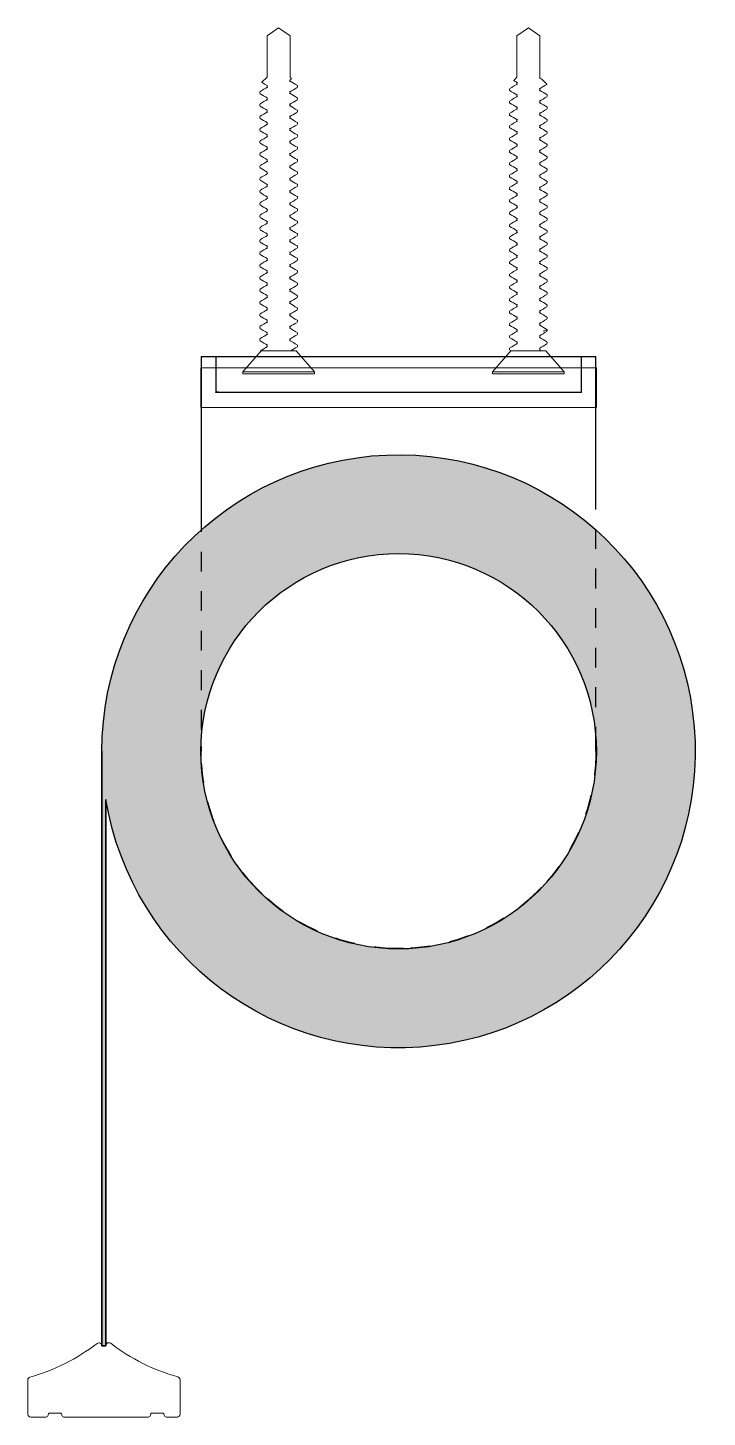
# Model space of a CAD drawing. Header units: inches. Extents: x -3.11 to 0.33, y 7.98 to 15.01.
import ezdxf

# ---------------------------------------------------------------- set-up
doc = ezdxf.new("R2010")
doc.units = ezdxf.units.IN
doc.header["$LTSCALE"] = 0.5
doc.header["$MEASUREMENT"] = 0
doc.linetypes.add('HIDDEN', pattern=[0.2, 0.1, -0.1])
for name, color, linetype, lineweight in [('FABRIC-ROLL', 7, 'Continuous', 30), ('HEMBAR', 7, 'Continuous', 9), ('SHADE-BRACKET', 7, 'Continuous', 30), ('SHADE-BRACKET_SCREW', 7, 'Continuous', 5), ('SUB-BRACKET', 7, 'Continuous', 18)]:
    doc.layers.add(name, color=color, linetype=linetype, lineweight=lineweight)

# ---------------------------------------------------------------- blocks, each defined once
blk = doc.blocks.new('SCREWS-085596')
at = {"layer": 'SHADE-BRACKET_SCREW', "extrusion": (1, 6.12323e-17, 0)}
for p, q in [((-2.012, 14.7861), (-2.0703, 14.7453)), ((-2.012, 14.7861), (-1.9538, 14.7453)), ((-0.8073, 14.7453), (-0.749, 14.7861)), ((-0.6908, 14.7453), (-0.749, 14.7861)), ((-2.0703, 14.5361), (-2.0703, 14.7453)), ((-1.9538, 14.5361), (-1.9538, 14.7453)), ((-0.8073, 14.7453), (-0.8073, 14.5361)), ((-0.6908, 14.7453), (-0.6908, 14.53)), ((-2.0961, 14.5103), (-2.0703, 14.5361)), ((-2.0703, 14.4846), (-2.0703, 14.4954)), ((-2.0703, 14.4831), (-2.0703, 14.4846)), ((-1.9573, 14.5206), (-1.9471, 14.5265)), ((-1.9463, 14.5286), (-1.9538, 14.5361)), ((-1.9538, 14.5226), (-1.9538, 14.5245)), ((-1.9538, 14.5144), (-1.9538, 14.5226)), ((-1.917, 14.4854), (-1.917, 14.4932)), ((-0.8073, 14.5361), (-0.8232, 14.5202)), ((-0.8073, 14.511), (-0.8073, 14.5001)), ((-0.8073, 14.5001), (-0.8073, 14.4987)), ((-0.6908, 14.4798), (-0.6908, 14.4785)), ((-0.6762, 14.5216), (-0.655, 14.5004)), ((-2.107, 14.4619), (-2.107, 14.4541)), ((-2.0703, 14.4221), (-2.0703, 14.4329)), ((-2.0703, 14.4206), (-2.0703, 14.4221)), ((-1.9538, 14.4627), (-1.9538, 14.4642)), ((-1.9538, 14.4519), (-1.9538, 14.4627)), ((-1.917, 14.4229), (-1.917, 14.4307)), ((-0.844, 14.4775), (-0.844, 14.4697)), ((-0.844, 14.415), (-0.844, 14.4072)), ((-0.8073, 14.4485), (-0.8073, 14.4376)), ((-0.8073, 14.4376), (-0.8073, 14.4362)), ((-0.6908, 14.4785), (-0.6908, 14.4675)), ((-0.6908, 14.4173), (-0.6908, 14.416)), ((-0.6908, 14.416), (-0.6908, 14.405)), ((-0.654, 14.4385), (-0.654, 14.4463)), ((-2.107, 14.3994), (-2.107, 14.3916)), ((-2.0703, 14.3596), (-2.0703, 14.3704)), ((-2.0703, 14.3581), (-2.0703, 14.3596)), ((-1.9538, 14.4002), (-1.9538, 14.4017)), ((-1.9538, 14.3894), (-1.9538, 14.4002)), ((-1.9538, 14.3377), (-1.9538, 14.3392)), ((-1.917, 14.3604), (-1.917, 14.3682)), ((-0.844, 14.3525), (-0.844, 14.3447)), ((-0.8073, 14.386), (-0.8073, 14.3751)), ((-0.8073, 14.3751), (-0.8073, 14.3737)), ((-0.6908, 14.3548), (-0.6908, 14.3535)), ((-0.6908, 14.3535), (-0.6908, 14.3425)), ((-0.654, 14.376), (-0.654, 14.3838)), ((-2.107, 14.3369), (-2.107, 14.3291)), ((-2.107, 14.2744), (-2.107, 14.2666)), ((-2.0703, 14.2971), (-2.0703, 14.3079)), ((-2.0703, 14.2956), (-2.0703, 14.2971)), ((-1.9538, 14.3269), (-1.9538, 14.3377)), ((-1.9538, 14.2752), (-1.9538, 14.2767)), ((-1.9538, 14.2644), (-1.9538, 14.2752)), ((-1.917, 14.2979), (-1.917, 14.3057)), ((-0.844, 14.29), (-0.844, 14.2822)), ((-0.8073, 14.3235), (-0.8073, 14.3126)), ((-0.8073, 14.3126), (-0.8073, 14.3112)), ((-0.6908, 14.2923), (-0.6908, 14.291)), ((-0.6908, 14.291), (-0.6908, 14.28)), ((-0.654, 14.3135), (-0.654, 14.3213)), ((-2.107, 14.2119), (-2.107, 14.2041)), ((-2.0703, 14.2346), (-2.0703, 14.2454)), ((-2.0703, 14.2331), (-2.0703, 14.2346)), ((-1.9538, 14.2127), (-1.9538, 14.2142)), ((-1.9538, 14.2019), (-1.9538, 14.2127)), ((-1.917, 14.2354), (-1.917, 14.2432)), ((-0.844, 14.2275), (-0.844, 14.2197)), ((-0.8073, 14.261), (-0.8073, 14.2501)), ((-0.8073, 14.2501), (-0.8073, 14.2487)), ((-0.8073, 14.1985), (-0.8073, 14.1876)), ((-0.6908, 14.2298), (-0.6908, 14.2285)), ((-0.6908, 14.2285), (-0.6908, 14.2175)), ((-0.654, 14.251), (-0.654, 14.2588)), ((-2.107, 14.1494), (-2.107, 14.1416)), ((-2.0703, 14.1721), (-2.0703, 14.1829)), ((-2.0703, 14.1706), (-2.0703, 14.1721)), ((-1.9538, 14.1502), (-1.9538, 14.1517)), ((-1.9538, 14.1394), (-1.9538, 14.1502)), ((-1.917, 14.1729), (-1.917, 14.1807)), ((-0.844, 14.165), (-0.844, 14.1572)), ((-0.8073, 14.1876), (-0.8073, 14.1862)), ((-0.8073, 14.136), (-0.8073, 14.1251)), ((-0.6908, 14.1673), (-0.6908, 14.166)), ((-0.6908, 14.166), (-0.6908, 14.155)), ((-0.654, 14.1885), (-0.654, 14.1963)), ((-0.654, 14.126), (-0.654, 14.1338)), ((-2.107, 14.0869), (-2.107, 14.0791)), ((-2.0703, 14.1096), (-2.0703, 14.1204)), ((-2.0703, 14.1081), (-2.0703, 14.1096)), ((-2.0703, 14.0471), (-2.0703, 14.0579)), ((-1.9538, 14.0877), (-1.9538, 14.0892)), ((-1.9538, 14.0769), (-1.9538, 14.0877)), ((-1.917, 14.1104), (-1.917, 14.1182)), ((-0.844, 14.1025), (-0.844, 14.0947)), ((-0.8073, 14.1251), (-0.8073, 14.1237)), ((-0.8073, 14.0735), (-0.8073, 14.0626)), ((-0.8073, 14.0626), (-0.8073, 14.0612)), ((-0.6908, 14.1048), (-0.6908, 14.1035)), ((-0.6908, 14.1035), (-0.6908, 14.0925)), ((-0.654, 14.0635), (-0.654, 14.0713)), ((-2.107, 14.0244), (-2.107, 14.0166)), ((-2.0703, 14.0456), (-2.0703, 14.0471)), ((-2.0703, 13.9846), (-2.0703, 13.9954)), ((-1.9538, 14.0252), (-1.9538, 14.0267)), ((-1.9538, 14.0144), (-1.9538, 14.0252)), ((-1.917, 14.0479), (-1.917, 14.0557)), ((-1.917, 13.9854), (-1.917, 13.9932)), ((-0.844, 14.04), (-0.844, 14.0322)), ((-0.8073, 14.011), (-0.8073, 14.0001)), ((-0.8073, 14.0001), (-0.8073, 13.9987)), ((-0.6908, 14.0423), (-0.6908, 14.041)), ((-0.6908, 14.041), (-0.6908, 14.03)), ((-0.654, 14.001), (-0.654, 14.0088)), ((-2.107, 13.9619), (-2.107, 13.9541)), ((-2.0703, 13.9831), (-2.0703, 13.9846)), ((-2.0703, 13.9221), (-2.0703, 13.9329)), ((-2.0703, 13.9206), (-2.0703, 13.9221)), ((-1.9538, 13.9627), (-1.9538, 13.9642)), ((-1.9538, 13.9519), (-1.9538, 13.9627)), ((-1.917, 13.9229), (-1.917, 13.9307)), ((-0.844, 13.9775), (-0.844, 13.9697)), ((-0.8073, 13.9485), (-0.8073, 13.9376)), ((-0.8073, 13.9376), (-0.8073, 13.9362)), ((-0.6908, 13.9798), (-0.6908, 13.9785)), ((-0.6908, 13.9785), (-0.6908, 13.9675)), ((-0.6908, 13.9173), (-0.6908, 13.916)), ((-0.654, 13.9385), (-0.654, 13.9463)), ((-2.107, 13.8994), (-2.107, 13.8916)), ((-2.0703, 13.8596), (-2.0703, 13.8704)), ((-2.0703, 13.8581), (-2.0703, 13.8596)), ((-1.9538, 13.9002), (-1.9538, 13.9017)), ((-1.9538, 13.8894), (-1.9538, 13.9002)), ((-1.917, 13.8604), (-1.917, 13.8682)), ((-0.844, 13.915), (-0.844, 13.9072)), ((-0.844, 13.8525), (-0.844, 13.8447)), ((-0.8073, 13.886), (-0.8073, 13.8751)), ((-0.8073, 13.8751), (-0.8073, 13.8737)), ((-0.6908, 13.916), (-0.6908, 13.905)), ((-0.6908, 13.8548), (-0.6908, 13.8535)), ((-0.6908, 13.8535), (-0.6908, 13.8425)), ((-0.654, 13.876), (-0.654, 13.8838)), ((-2.107, 13.8369), (-2.107, 13.8291)), ((-2.0703, 13.7971), (-2.0703, 13.8079)), ((-2.0703, 13.7956), (-2.0703, 13.7971)), ((-1.9538, 13.8377), (-1.9538, 13.8392)), ((-1.9538, 13.8269), (-1.9538, 13.8377)), ((-1.9538, 13.7752), (-1.9538, 13.7767)), ((-1.917, 13.7979), (-1.917, 13.8057)), ((-0.844, 13.79), (-0.844, 13.7822)), ((-0.8073, 13.8235), (-0.8073, 13.8126)), ((-0.8073, 13.8126), (-0.8073, 13.8112)), ((-0.6908, 13.7923), (-0.6908, 13.791)), ((-0.6908, 13.791), (-0.6908, 13.78)), ((-0.654, 13.8135), (-0.654, 13.8213)), ((-2.107, 13.7744), (-2.107, 13.7666)), ((-2.107, 13.7119), (-2.107, 13.7041)), ((-2.0703, 13.7346), (-2.0703, 13.7454)), ((-2.0703, 13.7331), (-2.0703, 13.7346)), ((-1.9538, 13.7644), (-1.9538, 13.7752)), ((-1.9538, 13.7127), (-1.9538, 13.7142)), ((-1.9538, 13.7019), (-1.9538, 13.7127)), ((-1.917, 13.7354), (-1.917, 13.7432)), ((-0.844, 13.7275), (-0.844, 13.7197)), ((-0.8073, 13.761), (-0.8073, 13.7501)), ((-0.8073, 13.7501), (-0.8073, 13.7487)), ((-0.6908, 13.7298), (-0.6908, 13.7285)), ((-0.6908, 13.7285), (-0.6908, 13.7175)), ((-0.654, 13.751), (-0.654, 13.7588)), ((-2.107, 13.6494), (-2.107, 13.6416)), ((-2.0703, 13.6721), (-2.0703, 13.6829)), ((-2.0703, 13.6706), (-2.0703, 13.6721)), ((-1.9538, 13.6502), (-1.9538, 13.6517)), ((-1.9538, 13.6394), (-1.9538, 13.6502)), ((-1.917, 13.6729), (-1.917, 13.6807)), ((-0.844, 13.665), (-0.844, 13.6572)), ((-0.8073, 13.6985), (-0.8073, 13.6876)), ((-0.8073, 13.6876), (-0.8073, 13.6862)), ((-0.8073, 13.636), (-0.8073, 13.6251)), ((-0.6908, 13.6673), (-0.6908, 13.666)), ((-0.6908, 13.666), (-0.6908, 13.655)), ((-0.654, 13.6885), (-0.654, 13.6963)), ((-2.107, 13.5869), (-2.107, 13.5791)), ((-2.0703, 13.6096), (-2.0703, 13.6204)), ((-2.0703, 13.6081), (-2.0703, 13.6096)), ((-1.9538, 13.5877), (-1.9538, 13.5892)), ((-1.9538, 13.5769), (-1.9538, 13.5877)), ((-1.917, 13.6104), (-1.917, 13.6182)), ((-0.844, 13.6025), (-0.844, 13.5947)), ((-0.8073, 13.6251), (-0.8073, 13.6237)), ((-0.8073, 13.5735), (-0.8073, 13.5626)), ((-0.6908, 13.6048), (-0.6908, 13.6035)), ((-0.6908, 13.6035), (-0.6908, 13.5925)), ((-0.654, 13.626), (-0.654, 13.6338)), ((-0.654, 13.5635), (-0.654, 13.5713)), ((-2.107, 13.5244), (-2.107, 13.5166)), ((-2.0703, 13.5471), (-2.0703, 13.5579)), ((-2.0703, 13.5456), (-2.0703, 13.5471)), ((-2.0703, 13.4846), (-2.0703, 13.4954)), ((-1.9538, 13.5252), (-1.9538, 13.5267)), ((-1.9538, 13.5144), (-1.9538, 13.5252)), ((-1.917, 13.5479), (-1.917, 13.5557)), ((-0.844, 13.54), (-0.844, 13.5322)), ((-0.8073, 13.5626), (-0.8073, 13.5612)), ((-0.8073, 13.511), (-0.8073, 13.5001)), ((-0.8073, 13.5001), (-0.8073, 13.4987)), ((-0.6908, 13.5423), (-0.6908, 13.541)), ((-0.6908, 13.541), (-0.6908, 13.53)), ((-0.654, 13.501), (-0.654, 13.5088)), ((-2.107, 13.4619), (-2.107, 13.4541)), ((-2.0703, 13.4831), (-2.0703, 13.4846)), ((-2.0703, 13.4221), (-2.0703, 13.4329)), ((-1.9538, 13.4627), (-1.9538, 13.4642)), ((-1.9538, 13.4519), (-1.9538, 13.4627)), ((-1.917, 13.4854), (-1.917, 13.4932)), ((-1.917, 13.4229), (-1.917, 13.4307)), ((-0.844, 13.4775), (-0.844, 13.4697)), ((-0.8073, 13.4485), (-0.8073, 13.4376)), ((-0.8073, 13.4376), (-0.8073, 13.4362)), ((-0.6908, 13.4798), (-0.6908, 13.4785)), ((-0.6908, 13.4785), (-0.6908, 13.4675)), ((-0.654, 13.4385), (-0.654, 13.4463)), ((-2.107, 13.3994), (-2.107, 13.3916)), ((-2.0703, 13.4206), (-2.0703, 13.4221)), ((-2.0703, 13.3596), (-2.0703, 13.3704)), ((-2.0703, 13.3581), (-2.0703, 13.3596)), ((-1.9538, 13.4002), (-1.9538, 13.4017)), ((-1.9538, 13.3894), (-1.9538, 13.4002)), ((-1.917, 13.3604), (-1.917, 13.3682)), ((-0.844, 13.415), (-0.844, 13.4072)), ((-0.8073, 13.386), (-0.8073, 13.3751)), ((-0.8073, 13.3751), (-0.8073, 13.3737)), ((-0.6908, 13.4173), (-0.6908, 13.416)), ((-0.6908, 13.416), (-0.6908, 13.405)), ((-0.6908, 13.3548), (-0.6908, 13.3535)), ((-0.654, 13.376), (-0.654, 13.3838)), ((-2.107, 13.3369), (-2.107, 13.3291)), ((-2.0703, 13.2971), (-2.0703, 13.3079)), ((-2.0703, 13.2956), (-2.0703, 13.2971)), ((-1.9538, 13.3377), (-1.9538, 13.3392)), ((-1.9538, 13.3269), (-1.9538, 13.3377)), ((-1.917, 13.2979), (-1.917, 13.3057)), ((-0.844, 13.3525), (-0.844, 13.3447)), ((-0.844, 13.29), (-0.844, 13.2822)), ((-0.8073, 13.3235), (-0.8073, 13.3126)), ((-0.8073, 13.3126), (-0.8073, 13.3112)), ((-0.6908, 13.3535), (-0.6908, 13.3425)), ((-0.6908, 13.2923), (-0.6908, 13.291)), ((-0.6908, 13.291), (-0.6908, 13.28)), ((-0.654, 13.3135), (-0.654, 13.3213)), ((-2.107, 13.2744), (-2.107, 13.2666)), ((-2.0703, 13.2331), (-2.0703, 13.2454)), ((-1.9538, 13.2752), (-1.9538, 13.2767)), ((-1.9538, 13.2644), (-1.9538, 13.2752)), ((-1.9538, 13.2019), (-1.9538, 13.2142)), ((-1.917, 13.2354), (-1.917, 13.2432)), ((-0.844, 13.2275), (-0.844, 13.2197)), ((-0.8073, 13.261), (-0.8073, 13.2521)), ((-0.8073, 13.2521), (-0.8073, 13.2487)), ((-0.6908, 13.2298), (-0.6908, 13.2175)), ((-0.654, 13.2521), (-0.654, 13.2588)), ((-0.654, 13.251), (-0.654, 13.2521)), ((-2.193, 13.0461), (-2.1009, 13.1521)), ((-2.107, 13.2119), (-2.107, 13.2041)), ((-2.0587, 13.1521), (-2.1037, 13.1521)), ((-2.0703, 13.1706), (-2.0703, 13.1829)), ((-2.0267, 13.1521), (-1.9232, 13.1521)), ((-1.831, 13.0461), (-1.9232, 13.1521)), ((-1.917, 13.1729), (-1.917, 13.1807)), ((-0.8379, 13.1521), (-0.93, 13.0461)), ((-0.844, 13.165), (-0.844, 13.1572)), ((-0.8379, 13.1521), (-0.749, 13.1521)), ((-0.8073, 13.1985), (-0.8073, 13.1862)), ((-0.749, 13.1521), (-0.6602, 13.1521)), ((-0.6908, 13.1673), (-0.6908, 13.155)), ((-0.6602, 13.1521), (-0.568, 13.0461)), ((-0.654, 13.1885), (-0.654, 13.1963)), ((-2.193, 13.0461), (-1.831, 13.0461)), ((-2.193, 13.0361), (-2.193, 13.0461)), ((-2.1421, 13.0361), (-2.193, 13.0361)), ((-2.1421, 13.0361), (-1.9825, 13.0361)), ((-1.831, 13.0361), (-1.9825, 13.0361)), ((-1.831, 13.0361), (-1.831, 13.0461)), ((-0.93, 13.0461), (-0.749, 13.0461)), ((-0.93, 13.0461), (-0.93, 13.0361)), ((-0.8281, 13.0361), (-0.93, 13.0361)), ((-0.8281, 13.0361), (-0.6685, 13.0361)), ((-0.749, 13.0461), (-0.568, 13.0461)), ((-0.568, 13.0361), (-0.6685, 13.0361)), ((-0.568, 13.0461), (-0.568, 13.0361))]:
    blk.add_line(p, q, dxfattribs=at)
at = {"layer": 'SHADE-BRACKET_SCREW'}
for points in [[(-2.1054, 14.4638), (-2.0929, 14.4712), (-2.0804, 14.4786), (-2.0679, 14.4861)], [(-2.0703, 14.4939), (-2.0788, 14.499), (-2.0872, 14.504), (-2.0957, 14.509)], [(-2.0679, 14.4925), (-2.0687, 14.493), (-2.0695, 14.4934), (-2.0703, 14.4939)], [(-1.9561, 14.5173), (-1.9553, 14.5168), (-1.9546, 14.5164), (-1.9538, 14.5159)], [(-1.9187, 14.4835), (-1.9312, 14.4761), (-1.9437, 14.4687), (-1.9561, 14.4612)], [(-1.9538, 14.5159), (-1.9421, 14.5089), (-1.9304, 14.502), (-1.9187, 14.4951)], [(-0.8426, 14.4792), (-0.83, 14.4866), (-0.8174, 14.494), (-0.8048, 14.5016)], [(-0.8073, 14.5097), (-0.8124, 14.5128), (-0.8176, 14.5159), (-0.8227, 14.5189)], [(-0.8048, 14.5082), (-0.8057, 14.5087), (-0.8065, 14.5092), (-0.8073, 14.5097)], [(-0.6932, 14.5328), (-0.6924, 14.5323), (-0.6916, 14.5318), (-0.6908, 14.5313)], [(-0.6555, 14.4994), (-0.6681, 14.492), (-0.6807, 14.4846), (-0.6932, 14.477)], [(-0.6908, 14.5313), (-0.6885, 14.5299), (-0.6862, 14.5285), (-0.6839, 14.5272)], [(-0.6762, 14.5216), (-0.678, 14.5234), (-0.6805, 14.5252), (-0.6839, 14.5272)], [(-0.6762, 14.5216), (-0.6762, 14.5216), (-0.6762, 14.5216), (-0.6762, 14.5216)], [(-0.6762, 14.5216), (-0.6762, 14.5216), (-0.6762, 14.5216), (-0.6762, 14.5216)], [(-0.6554, 14.4994), (-0.6554, 14.4994), (-0.6554, 14.4994), (-0.6554, 14.4994)], [(-2.0703, 14.4314), (-2.082, 14.4384), (-2.0937, 14.4453), (-2.1054, 14.4522)], [(-2.1054, 14.4013), (-2.0929, 14.4087), (-2.0804, 14.4161), (-2.0679, 14.4236)], [(-2.0679, 14.43), (-2.0687, 14.4305), (-2.0695, 14.4309), (-2.0703, 14.4314)], [(-1.9561, 14.4548), (-1.9553, 14.4543), (-1.9546, 14.4539), (-1.9538, 14.4534)], [(-1.9187, 14.421), (-1.9312, 14.4136), (-1.9437, 14.4062), (-1.9561, 14.3987)], [(-1.9538, 14.4534), (-1.9421, 14.4464), (-1.9304, 14.4395), (-1.9187, 14.4326)], [(-0.8426, 14.4681), (-0.8436, 14.4687), (-0.844, 14.4692), (-0.844, 14.4697)], [(-0.8073, 14.4472), (-0.819, 14.4543), (-0.8308, 14.4612), (-0.8426, 14.4681)], [(-0.8426, 14.4167), (-0.83, 14.4241), (-0.8174, 14.4315), (-0.8048, 14.4391)], [(-0.8048, 14.4457), (-0.8057, 14.4462), (-0.8065, 14.4467), (-0.8073, 14.4472)], [(-0.6932, 14.4703), (-0.6924, 14.4698), (-0.6916, 14.4693), (-0.6908, 14.4688)], [(-0.6555, 14.4369), (-0.6681, 14.4295), (-0.6807, 14.4221), (-0.6932, 14.4145)], [(-0.6908, 14.4688), (-0.679, 14.4618), (-0.6673, 14.4548), (-0.6555, 14.4479)], [(-0.6555, 14.4479), (-0.6545, 14.4474), (-0.654, 14.4468), (-0.654, 14.4463)], [(-2.0703, 14.3689), (-2.082, 14.3759), (-2.0937, 14.3828), (-2.1054, 14.3897)], [(-2.1054, 14.3388), (-2.0929, 14.3462), (-2.0804, 14.3536), (-2.0679, 14.3611)], [(-2.0679, 14.3675), (-2.0687, 14.368), (-2.0695, 14.3684), (-2.0703, 14.3689)], [(-1.9561, 14.3923), (-1.9553, 14.3918), (-1.9546, 14.3914), (-1.9538, 14.3909)], [(-1.9187, 14.3585), (-1.9312, 14.3511), (-1.9437, 14.3437), (-1.9561, 14.3362)], [(-1.9538, 14.3909), (-1.9421, 14.3839), (-1.9304, 14.377), (-1.9187, 14.3701)], [(-0.8426, 14.4056), (-0.8436, 14.4062), (-0.844, 14.4067), (-0.844, 14.4072)], [(-0.8426, 14.3431), (-0.8436, 14.3437), (-0.844, 14.3442), (-0.844, 14.3447)], [(-0.8073, 14.3847), (-0.819, 14.3918), (-0.8308, 14.3987), (-0.8426, 14.4056)], [(-0.8426, 14.3542), (-0.83, 14.3616), (-0.8174, 14.369), (-0.8048, 14.3766)], [(-0.8073, 14.3222), (-0.819, 14.3293), (-0.8308, 14.3362), (-0.8426, 14.3431)], [(-0.8048, 14.3832), (-0.8057, 14.3837), (-0.8065, 14.3842), (-0.8073, 14.3847)], [(-0.6932, 14.4078), (-0.6924, 14.4073), (-0.6916, 14.4068), (-0.6908, 14.4063)], [(-0.6555, 14.3744), (-0.6681, 14.367), (-0.6807, 14.3596), (-0.6932, 14.352)], [(-0.6932, 14.3453), (-0.6924, 14.3448), (-0.6916, 14.3443), (-0.6908, 14.3438)], [(-0.6908, 14.4063), (-0.679, 14.3993), (-0.6673, 14.3923), (-0.6555, 14.3854)], [(-0.6908, 14.3438), (-0.679, 14.3368), (-0.6673, 14.3298), (-0.6555, 14.3229)], [(-0.6555, 14.3854), (-0.6545, 14.3849), (-0.654, 14.3843), (-0.654, 14.3838)], [(-2.0703, 14.3064), (-2.082, 14.3134), (-2.0937, 14.3203), (-2.1054, 14.3272)], [(-2.1054, 14.2763), (-2.0929, 14.2837), (-2.0804, 14.2911), (-2.0679, 14.2986)], [(-2.0679, 14.305), (-2.0687, 14.3055), (-2.0695, 14.3059), (-2.0703, 14.3064)], [(-1.9561, 14.3298), (-1.9553, 14.3293), (-1.9546, 14.3289), (-1.9538, 14.3284)], [(-1.9187, 14.296), (-1.9312, 14.2886), (-1.9437, 14.2812), (-1.9561, 14.2737)], [(-1.9538, 14.3284), (-1.9421, 14.3214), (-1.9304, 14.3145), (-1.9187, 14.3076)], [(-0.8426, 14.2806), (-0.8436, 14.2812), (-0.844, 14.2817), (-0.844, 14.2822)], [(-0.8426, 14.2917), (-0.83, 14.2991), (-0.8174, 14.3065), (-0.8048, 14.3141)], [(-0.8073, 14.2597), (-0.819, 14.2668), (-0.8308, 14.2737), (-0.8426, 14.2806)], [(-0.8048, 14.3207), (-0.8057, 14.3212), (-0.8065, 14.3217), (-0.8073, 14.3222)], [(-0.6555, 14.3119), (-0.6681, 14.3045), (-0.6807, 14.2971), (-0.6932, 14.2895)], [(-0.6932, 14.2828), (-0.6924, 14.2823), (-0.6916, 14.2818), (-0.6908, 14.2813)], [(-0.6908, 14.2813), (-0.679, 14.2743), (-0.6673, 14.2673), (-0.6555, 14.2604)], [(-0.6555, 14.3229), (-0.6545, 14.3224), (-0.654, 14.3218), (-0.654, 14.3213)], [(-2.0703, 14.2439), (-2.082, 14.2509), (-2.0937, 14.2578), (-2.1054, 14.2647)], [(-2.1054, 14.2138), (-2.0929, 14.2212), (-2.0804, 14.2286), (-2.0679, 14.2361)], [(-2.0703, 14.1814), (-2.082, 14.1884), (-2.0937, 14.1953), (-2.1054, 14.2022)], [(-2.0679, 14.2425), (-2.0687, 14.243), (-2.0695, 14.2434), (-2.0703, 14.2439)], [(-1.9561, 14.2673), (-1.9553, 14.2668), (-1.9546, 14.2664), (-1.9538, 14.2659)], [(-1.9187, 14.2335), (-1.9312, 14.2261), (-1.9437, 14.2187), (-1.9561, 14.2112)], [(-1.9561, 14.2048), (-1.9553, 14.2043), (-1.9546, 14.2039), (-1.9538, 14.2034)], [(-1.9538, 14.2659), (-1.9421, 14.2589), (-1.9304, 14.252), (-1.9187, 14.2451)], [(-1.9538, 14.2034), (-1.9421, 14.1964), (-1.9304, 14.1895), (-1.9187, 14.1826)], [(-0.8426, 14.2181), (-0.8436, 14.2187), (-0.844, 14.2192), (-0.844, 14.2197)], [(-0.8426, 14.2292), (-0.83, 14.2366), (-0.8174, 14.244), (-0.8048, 14.2516)], [(-0.8073, 14.1972), (-0.819, 14.2043), (-0.8308, 14.2112), (-0.8426, 14.2181)], [(-0.8048, 14.2582), (-0.8057, 14.2587), (-0.8065, 14.2592), (-0.8073, 14.2597)], [(-0.6555, 14.2494), (-0.6681, 14.242), (-0.6807, 14.2346), (-0.6932, 14.227)], [(-0.6932, 14.2203), (-0.6924, 14.2198), (-0.6916, 14.2193), (-0.6908, 14.2188)], [(-0.6908, 14.2188), (-0.679, 14.2118), (-0.6673, 14.2048), (-0.6555, 14.1979)], [(-0.6555, 14.2604), (-0.6545, 14.2599), (-0.654, 14.2593), (-0.654, 14.2588)], [(-0.6555, 14.1979), (-0.6545, 14.1974), (-0.654, 14.1968), (-0.654, 14.1963)], [(-2.1054, 14.1513), (-2.0929, 14.1587), (-2.0804, 14.1661), (-2.0679, 14.1736)], [(-2.0703, 14.1189), (-2.082, 14.1259), (-2.0937, 14.1328), (-2.1054, 14.1397)], [(-2.0679, 14.18), (-2.0687, 14.1805), (-2.0695, 14.1809), (-2.0703, 14.1814)], [(-1.9187, 14.171), (-1.9312, 14.1636), (-1.9437, 14.1562), (-1.9561, 14.1487)], [(-1.9561, 14.1423), (-1.9553, 14.1418), (-1.9546, 14.1414), (-1.9538, 14.1409)], [(-1.9538, 14.1409), (-1.9421, 14.1339), (-1.9304, 14.127), (-1.9187, 14.1201)], [(-0.8426, 14.1556), (-0.8436, 14.1562), (-0.844, 14.1567), (-0.844, 14.1572)], [(-0.8426, 14.1667), (-0.83, 14.1741), (-0.8174, 14.1815), (-0.8048, 14.1891)], [(-0.8073, 14.1347), (-0.819, 14.1418), (-0.8308, 14.1487), (-0.8426, 14.1556)], [(-0.8048, 14.1957), (-0.8057, 14.1962), (-0.8065, 14.1967), (-0.8073, 14.1972)], [(-0.8048, 14.1332), (-0.8057, 14.1337), (-0.8065, 14.1342), (-0.8073, 14.1347)], [(-0.6555, 14.1869), (-0.6681, 14.1795), (-0.6807, 14.1721), (-0.6932, 14.1645)], [(-0.6932, 14.1578), (-0.6924, 14.1573), (-0.6916, 14.1568), (-0.6908, 14.1563)], [(-0.6908, 14.1563), (-0.679, 14.1493), (-0.6673, 14.1423), (-0.6555, 14.1354)], [(-0.6555, 14.1354), (-0.6545, 14.1349), (-0.654, 14.1343), (-0.654, 14.1338)], [(-2.1054, 14.0888), (-2.0929, 14.0962), (-2.0804, 14.1036), (-2.0679, 14.1111)], [(-2.0703, 14.0564), (-2.082, 14.0634), (-2.0937, 14.0703), (-2.1054, 14.0772)], [(-2.0679, 14.1175), (-2.0687, 14.118), (-2.0695, 14.1184), (-2.0703, 14.1189)], [(-1.9187, 14.1085), (-1.9312, 14.1011), (-1.9437, 14.0937), (-1.9561, 14.0862)], [(-1.9561, 14.0798), (-1.9553, 14.0793), (-1.9546, 14.0789), (-1.9538, 14.0784)], [(-1.9538, 14.0784), (-1.9421, 14.0714), (-1.9304, 14.0645), (-1.9187, 14.0576)], [(-0.8426, 14.0931), (-0.8436, 14.0937), (-0.844, 14.0942), (-0.844, 14.0947)], [(-0.8426, 14.1042), (-0.83, 14.1116), (-0.8174, 14.119), (-0.8048, 14.1266)], [(-0.8073, 14.0722), (-0.819, 14.0793), (-0.8308, 14.0862), (-0.8426, 14.0931)], [(-0.8426, 14.0417), (-0.83, 14.0491), (-0.8174, 14.0565), (-0.8048, 14.0641)], [(-0.8048, 14.0707), (-0.8057, 14.0712), (-0.8065, 14.0717), (-0.8073, 14.0722)], [(-0.6555, 14.1244), (-0.6681, 14.117), (-0.6807, 14.1096), (-0.6932, 14.102)], [(-0.6932, 14.0953), (-0.6924, 14.0948), (-0.6916, 14.0943), (-0.6908, 14.0938)], [(-0.6555, 14.0619), (-0.6681, 14.0545), (-0.6807, 14.0471), (-0.6932, 14.0395)], [(-0.6908, 14.0938), (-0.679, 14.0868), (-0.6673, 14.0798), (-0.6555, 14.0729)], [(-0.6555, 14.0729), (-0.6545, 14.0724), (-0.654, 14.0718), (-0.654, 14.0713)], [(-2.1054, 14.0263), (-2.0929, 14.0337), (-2.0804, 14.0411), (-2.0679, 14.0486)], [(-2.0703, 13.9939), (-2.082, 14.0009), (-2.0937, 14.0078), (-2.1054, 14.0147)], [(-2.0679, 14.055), (-2.0687, 14.0555), (-2.0695, 14.0559), (-2.0703, 14.0564)], [(-2.0679, 13.9925), (-2.0687, 13.993), (-2.0695, 13.9934), (-2.0703, 13.9939)], [(-1.9187, 14.046), (-1.9312, 14.0386), (-1.9437, 14.0312), (-1.9561, 14.0237)], [(-1.9561, 14.0173), (-1.9553, 14.0168), (-1.9546, 14.0164), (-1.9538, 14.0159)], [(-1.9538, 14.0159), (-1.9421, 14.0089), (-1.9304, 14.002), (-1.9187, 13.9951)], [(-0.8426, 14.0306), (-0.8436, 14.0312), (-0.844, 14.0317), (-0.844, 14.0322)], [(-0.8073, 14.0097), (-0.819, 14.0168), (-0.8308, 14.0237), (-0.8426, 14.0306)], [(-0.8426, 13.9792), (-0.83, 13.9866), (-0.8174, 13.994), (-0.8048, 14.0016)], [(-0.8048, 14.0082), (-0.8057, 14.0087), (-0.8065, 14.0092), (-0.8073, 14.0097)], [(-0.6932, 14.0328), (-0.6924, 14.0323), (-0.6916, 14.0318), (-0.6908, 14.0313)], [(-0.6555, 13.9994), (-0.6681, 13.992), (-0.6807, 13.9846), (-0.6932, 13.977)], [(-0.6908, 14.0313), (-0.679, 14.0243), (-0.6673, 14.0173), (-0.6555, 14.0104)], [(-0.6555, 14.0104), (-0.6545, 14.0099), (-0.654, 14.0093), (-0.654, 14.0088)], [(-2.1054, 13.9638), (-2.0929, 13.9712), (-2.0804, 13.9786), (-2.0679, 13.9861)], [(-2.0703, 13.9314), (-2.082, 13.9384), (-2.0937, 13.9453), (-2.1054, 13.9522)], [(-2.1054, 13.9013), (-2.0929, 13.9087), (-2.0804, 13.9161), (-2.0679, 13.9236)], [(-2.0679, 13.93), (-2.0687, 13.9305), (-2.0695, 13.9309), (-2.0703, 13.9314)], [(-1.9187, 13.9835), (-1.9312, 13.9761), (-1.9437, 13.9687), (-1.9561, 13.9612)], [(-1.9561, 13.9548), (-1.9553, 13.9543), (-1.9546, 13.9539), (-1.9538, 13.9534)], [(-1.9187, 13.921), (-1.9312, 13.9136), (-1.9437, 13.9062), (-1.9561, 13.8987)], [(-1.9538, 13.9534), (-1.9421, 13.9464), (-1.9304, 13.9395), (-1.9187, 13.9326)], [(-0.8426, 13.9681), (-0.8436, 13.9687), (-0.844, 13.9692), (-0.844, 13.9697)], [(-0.8073, 13.9472), (-0.819, 13.9543), (-0.8308, 13.9612), (-0.8426, 13.9681)], [(-0.8426, 13.9167), (-0.83, 13.9241), (-0.8174, 13.9315), (-0.8048, 13.9391)], [(-0.8048, 13.9457), (-0.8057, 13.9462), (-0.8065, 13.9467), (-0.8073, 13.9472)], [(-0.6932, 13.9703), (-0.6924, 13.9698), (-0.6916, 13.9693), (-0.6908, 13.9688)], [(-0.6555, 13.9369), (-0.6681, 13.9295), (-0.6807, 13.9221), (-0.6932, 13.9145)], [(-0.6908, 13.9688), (-0.679, 13.9618), (-0.6673, 13.9548), (-0.6555, 13.9479)], [(-0.6555, 13.9479), (-0.6545, 13.9474), (-0.654, 13.9468), (-0.654, 13.9463)], [(-2.0703, 13.8689), (-2.082, 13.8759), (-2.0937, 13.8828), (-2.1054, 13.8897)], [(-2.1054, 13.8388), (-2.0929, 13.8462), (-2.0804, 13.8536), (-2.0679, 13.8611)], [(-2.0679, 13.8675), (-2.0687, 13.868), (-2.0695, 13.8684), (-2.0703, 13.8689)], [(-1.9561, 13.8923), (-1.9553, 13.8918), (-1.9546, 13.8914), (-1.9538, 13.8909)], [(-1.9187, 13.8585), (-1.9312, 13.8511), (-1.9437, 13.8437), (-1.9561, 13.8362)], [(-1.9538, 13.8909), (-1.9421, 13.8839), (-1.9304, 13.877), (-1.9187, 13.8701)], [(-0.8426, 13.9056), (-0.8436, 13.9062), (-0.844, 13.9067), (-0.844, 13.9072)], [(-0.8073, 13.8847), (-0.819, 13.8918), (-0.8308, 13.8987), (-0.8426, 13.9056)], [(-0.8426, 13.8542), (-0.83, 13.8616), (-0.8174, 13.869), (-0.8048, 13.8766)], [(-0.8048, 13.8832), (-0.8057, 13.8837), (-0.8065, 13.8842), (-0.8073, 13.8847)], [(-0.6932, 13.9078), (-0.6924, 13.9073), (-0.6916, 13.9068), (-0.6908, 13.9063)], [(-0.6555, 13.8744), (-0.6681, 13.867), (-0.6807, 13.8596), (-0.6932, 13.852)], [(-0.6908, 13.9063), (-0.679, 13.8993), (-0.6673, 13.8923), (-0.6555, 13.8854)], [(-0.6555, 13.8854), (-0.6545, 13.8849), (-0.654, 13.8843), (-0.654, 13.8838)], [(-2.0703, 13.8064), (-2.082, 13.8134), (-2.0937, 13.8203), (-2.1054, 13.8272)], [(-2.1054, 13.7763), (-2.0929, 13.7837), (-2.0804, 13.7911), (-2.0679, 13.7986)], [(-2.0679, 13.805), (-2.0687, 13.8055), (-2.0695, 13.8059), (-2.0703, 13.8064)], [(-1.9561, 13.8298), (-1.9553, 13.8293), (-1.9546, 13.8289), (-1.9538, 13.8284)], [(-1.9187, 13.796), (-1.9312, 13.7886), (-1.9437, 13.7812), (-1.9561, 13.7737)], [(-1.9538, 13.8284), (-1.9421, 13.8214), (-1.9304, 13.8145), (-1.9187, 13.8076)], [(-0.8426, 13.8431), (-0.8436, 13.8437), (-0.844, 13.8442), (-0.844, 13.8447)], [(-0.8426, 13.7806), (-0.8436, 13.7812), (-0.844, 13.7817), (-0.844, 13.7822)], [(-0.8073, 13.8222), (-0.819, 13.8293), (-0.8308, 13.8362), (-0.8426, 13.8431)], [(-0.8426, 13.7917), (-0.83, 13.7991), (-0.8174, 13.8065), (-0.8048, 13.8141)], [(-0.8073, 13.7597), (-0.819, 13.7668), (-0.8308, 13.7737), (-0.8426, 13.7806)], [(-0.8048, 13.8207), (-0.8057, 13.8212), (-0.8065, 13.8217), (-0.8073, 13.8222)], [(-0.6932, 13.8453), (-0.6924, 13.8448), (-0.6916, 13.8443), (-0.6908, 13.8438)], [(-0.6555, 13.8119), (-0.6681, 13.8045), (-0.6807, 13.7971), (-0.6932, 13.7895)], [(-0.6932, 13.7828), (-0.6924, 13.7823), (-0.6916, 13.7818), (-0.6908, 13.7813)], [(-0.6908, 13.8438), (-0.679, 13.8368), (-0.6673, 13.8298), (-0.6555, 13.8229)], [(-0.6908, 13.7813), (-0.679, 13.7743), (-0.6673, 13.7673), (-0.6555, 13.7604)], [(-0.6555, 13.8229), (-0.6545, 13.8224), (-0.654, 13.8218), (-0.654, 13.8213)], [(-2.0703, 13.7439), (-2.082, 13.7509), (-2.0937, 13.7578), (-2.1054, 13.7647)], [(-2.1054, 13.7138), (-2.0929, 13.7212), (-2.0804, 13.7286), (-2.0679, 13.7361)], [(-2.0679, 13.7425), (-2.0687, 13.743), (-2.0695, 13.7434), (-2.0703, 13.7439)], [(-1.9561, 13.7673), (-1.9553, 13.7668), (-1.9546, 13.7664), (-1.9538, 13.7659)], [(-1.9187, 13.7335), (-1.9312, 13.7261), (-1.9437, 13.7187), (-1.9561, 13.7112)], [(-1.9538, 13.7659), (-1.9421, 13.7589), (-1.9304, 13.752), (-1.9187, 13.7451)], [(-0.8426, 13.7181), (-0.8436, 13.7187), (-0.844, 13.7192), (-0.844, 13.7197)], [(-0.8426, 13.7292), (-0.83, 13.7366), (-0.8174, 13.744), (-0.8048, 13.7516)], [(-0.8073, 13.6972), (-0.819, 13.7043), (-0.8308, 13.7112), (-0.8426, 13.7181)], [(-0.8048, 13.7582), (-0.8057, 13.7587), (-0.8065, 13.7592), (-0.8073, 13.7597)], [(-0.6555, 13.7494), (-0.6681, 13.742), (-0.6807, 13.7346), (-0.6932, 13.727)], [(-0.6932, 13.7203), (-0.6924, 13.7198), (-0.6916, 13.7193), (-0.6908, 13.7188)], [(-0.6908, 13.7188), (-0.679, 13.7118), (-0.6673, 13.7048), (-0.6555, 13.6979)], [(-0.6555, 13.7604), (-0.6545, 13.7599), (-0.654, 13.7593), (-0.654, 13.7588)], [(-2.0703, 13.6814), (-2.082, 13.6884), (-2.0937, 13.6953), (-2.1054, 13.7022)], [(-2.1054, 13.6513), (-2.0929, 13.6587), (-2.0804, 13.6661), (-2.0679, 13.6736)], [(-2.0703, 13.6189), (-2.082, 13.6259), (-2.0937, 13.6328), (-2.1054, 13.6397)], [(-2.0679, 13.68), (-2.0687, 13.6805), (-2.0695, 13.6809), (-2.0703, 13.6814)], [(-1.9561, 13.7048), (-1.9553, 13.7043), (-1.9546, 13.7039), (-1.9538, 13.7034)], [(-1.9187, 13.671), (-1.9312, 13.6636), (-1.9437, 13.6562), (-1.9561, 13.6487)], [(-1.9561, 13.6423), (-1.9553, 13.6418), (-1.9546, 13.6414), (-1.9538, 13.6409)], [(-1.9538, 13.7034), (-1.9421, 13.6964), (-1.9304, 13.6895), (-1.9187, 13.6826)], [(-1.9538, 13.6409), (-1.9421, 13.6339), (-1.9304, 13.627), (-1.9187, 13.6201)], [(-0.8426, 13.6556), (-0.8436, 13.6562), (-0.844, 13.6567), (-0.844, 13.6572)], [(-0.8426, 13.6667), (-0.83, 13.6741), (-0.8174, 13.6815), (-0.8048, 13.6891)], [(-0.8073, 13.6347), (-0.819, 13.6418), (-0.8308, 13.6487), (-0.8426, 13.6556)], [(-0.8048, 13.6957), (-0.8057, 13.6962), (-0.8065, 13.6967), (-0.8073, 13.6972)], [(-0.6555, 13.6869), (-0.6681, 13.6795), (-0.6807, 13.6721), (-0.6932, 13.6645)], [(-0.6932, 13.6578), (-0.6924, 13.6573), (-0.6916, 13.6568), (-0.6908, 13.6563)], [(-0.6908, 13.6563), (-0.679, 13.6493), (-0.6673, 13.6423), (-0.6555, 13.6354)], [(-0.6555, 13.6979), (-0.6545, 13.6974), (-0.654, 13.6968), (-0.654, 13.6963)], [(-2.1054, 13.5888), (-2.0929, 13.5962), (-2.0804, 13.6036), (-2.0679, 13.6111)], [(-2.0703, 13.5564), (-2.082, 13.5634), (-2.0937, 13.5703), (-2.1054, 13.5772)], [(-2.0679, 13.6175), (-2.0687, 13.618), (-2.0695, 13.6184), (-2.0703, 13.6189)], [(-1.9187, 13.6085), (-1.9312, 13.6011), (-1.9437, 13.5937), (-1.9561, 13.5862)], [(-1.9561, 13.5798), (-1.9553, 13.5793), (-1.9546, 13.5789), (-1.9538, 13.5784)], [(-1.9538, 13.5784), (-1.9421, 13.5714), (-1.9304, 13.5645), (-1.9187, 13.5576)], [(-0.8426, 13.5931), (-0.8436, 13.5937), (-0.844, 13.5942), (-0.844, 13.5947)], [(-0.8426, 13.6042), (-0.83, 13.6116), (-0.8174, 13.619), (-0.8048, 13.6266)], [(-0.8073, 13.5722), (-0.819, 13.5793), (-0.8308, 13.5862), (-0.8426, 13.5931)], [(-0.8048, 13.6332), (-0.8057, 13.6337), (-0.8065, 13.6342), (-0.8073, 13.6347)], [(-0.8048, 13.5707), (-0.8057, 13.5712), (-0.8065, 13.5717), (-0.8073, 13.5722)], [(-0.6555, 13.6244), (-0.6681, 13.617), (-0.6807, 13.6096), (-0.6932, 13.602)], [(-0.6932, 13.5953), (-0.6924, 13.5948), (-0.6916, 13.5943), (-0.6908, 13.5938)], [(-0.6908, 13.5938), (-0.679, 13.5868), (-0.6673, 13.5798), (-0.6555, 13.5729)], [(-0.6555, 13.6354), (-0.6545, 13.6349), (-0.654, 13.6343), (-0.654, 13.6338)], [(-0.6555, 13.5729), (-0.6545, 13.5724), (-0.654, 13.5718), (-0.654, 13.5713)], [(-2.1054, 13.5263), (-2.0929, 13.5337), (-2.0804, 13.5411), (-2.0679, 13.5486)], [(-2.0703, 13.4939), (-2.082, 13.5009), (-2.0937, 13.5078), (-2.1054, 13.5147)], [(-2.0679, 13.555), (-2.0687, 13.5555), (-2.0695, 13.5559), (-2.0703, 13.5564)], [(-1.9187, 13.546), (-1.9312, 13.5386), (-1.9437, 13.5312), (-1.9561, 13.5237)], [(-1.9561, 13.5173), (-1.9553, 13.5168), (-1.9546, 13.5164), (-1.9538, 13.5159)], [(-1.9538, 13.5159), (-1.9421, 13.5089), (-1.9304, 13.502), (-1.9187, 13.4951)], [(-0.8426, 13.5306), (-0.8436, 13.5312), (-0.844, 13.5317), (-0.844, 13.5322)], [(-0.8426, 13.5417), (-0.83, 13.5491), (-0.8174, 13.5565), (-0.8048, 13.5641)], [(-0.8073, 13.5097), (-0.819, 13.5168), (-0.8308, 13.5237), (-0.8426, 13.5306)], [(-0.8426, 13.4792), (-0.83, 13.4866), (-0.8174, 13.494), (-0.8048, 13.5016)], [(-0.8048, 13.5082), (-0.8057, 13.5087), (-0.8065, 13.5092), (-0.8073, 13.5097)], [(-0.6555, 13.5619), (-0.6681, 13.5545), (-0.6807, 13.5471), (-0.6932, 13.5395)], [(-0.6932, 13.5328), (-0.6924, 13.5323), (-0.6916, 13.5318), (-0.6908, 13.5313)], [(-0.6555, 13.4994), (-0.6681, 13.492), (-0.6807, 13.4846), (-0.6932, 13.477)], [(-0.6908, 13.5313), (-0.679, 13.5243), (-0.6673, 13.5173), (-0.6555, 13.5104)], [(-0.6555, 13.5104), (-0.6545, 13.5099), (-0.654, 13.5093), (-0.654, 13.5088)], [(-2.1054, 13.4638), (-2.0929, 13.4712), (-2.0804, 13.4786), (-2.0679, 13.4861)], [(-2.0703, 13.4314), (-2.082, 13.4384), (-2.0937, 13.4453), (-2.1054, 13.4522)], [(-2.0679, 13.4925), (-2.0687, 13.493), (-2.0695, 13.4934), (-2.0703, 13.4939)], [(-2.0679, 13.43), (-2.0687, 13.4305), (-2.0695, 13.4309), (-2.0703, 13.4314)], [(-1.9187, 13.4835), (-1.9312, 13.4761), (-1.9437, 13.4687), (-1.9561, 13.4612)], [(-1.9561, 13.4548), (-1.9553, 13.4543), (-1.9546, 13.4539), (-1.9538, 13.4534)], [(-1.9538, 13.4534), (-1.9421, 13.4464), (-1.9304, 13.4395), (-1.9187, 13.4326)], [(-0.8426, 13.4681), (-0.8436, 13.4687), (-0.844, 13.4692), (-0.844, 13.4697)], [(-0.8073, 13.4472), (-0.819, 13.4543), (-0.8308, 13.4612), (-0.8426, 13.4681)], [(-0.8426, 13.4167), (-0.83, 13.4241), (-0.8174, 13.4315), (-0.8048, 13.4391)], [(-0.8048, 13.4457), (-0.8057, 13.4462), (-0.8065, 13.4467), (-0.8073, 13.4472)], [(-0.6932, 13.4703), (-0.6924, 13.4698), (-0.6916, 13.4693), (-0.6908, 13.4688)], [(-0.6555, 13.4369), (-0.6681, 13.4295), (-0.6807, 13.4221), (-0.6932, 13.4145)], [(-0.6908, 13.4688), (-0.679, 13.4618), (-0.6673, 13.4548), (-0.6555, 13.4479)], [(-0.6555, 13.4479), (-0.6545, 13.4474), (-0.654, 13.4468), (-0.654, 13.4463)], [(-2.1054, 13.4013), (-2.0929, 13.4087), (-2.0804, 13.4161), (-2.0679, 13.4236)], [(-2.0703, 13.3689), (-2.082, 13.3759), (-2.0937, 13.3828), (-2.1054, 13.3897)], [(-2.1054, 13.3388), (-2.0929, 13.3462), (-2.0804, 13.3536), (-2.0679, 13.3611)], [(-2.0679, 13.3675), (-2.0687, 13.368), (-2.0695, 13.3684), (-2.0703, 13.3689)], [(-1.9187, 13.421), (-1.9312, 13.4136), (-1.9437, 13.4062), (-1.9561, 13.3987)], [(-1.9561, 13.3923), (-1.9553, 13.3918), (-1.9546, 13.3914), (-1.9538, 13.3909)], [(-1.9187, 13.3585), (-1.9312, 13.3511), (-1.9437, 13.3437), (-1.9561, 13.3362)], [(-1.9538, 13.3909), (-1.9421, 13.3839), (-1.9304, 13.377), (-1.9187, 13.3701)], [(-0.8426, 13.4056), (-0.8436, 13.4062), (-0.844, 13.4067), (-0.844, 13.4072)], [(-0.8073, 13.3847), (-0.819, 13.3918), (-0.8308, 13.3987), (-0.8426, 13.4056)], [(-0.8426, 13.3542), (-0.83, 13.3616), (-0.8174, 13.369), (-0.8048, 13.3766)], [(-0.8048, 13.3832), (-0.8057, 13.3837), (-0.8065, 13.3842), (-0.8073, 13.3847)], [(-0.6932, 13.4078), (-0.6924, 13.4073), (-0.6916, 13.4068), (-0.6908, 13.4063)], [(-0.6555, 13.3744), (-0.6681, 13.367), (-0.6807, 13.3596), (-0.6932, 13.352)], [(-0.6908, 13.4063), (-0.679, 13.3993), (-0.6673, 13.3923), (-0.6555, 13.3854)], [(-0.6555, 13.3854), (-0.6545, 13.3849), (-0.654, 13.3843), (-0.654, 13.3838)], [(-2.0703, 13.3064), (-2.082, 13.3134), (-2.0937, 13.3203), (-2.1054, 13.3272)], [(-2.1054, 13.2763), (-2.0929, 13.2837), (-2.0804, 13.2911), (-2.0679, 13.2986)], [(-2.0679, 13.305), (-2.0687, 13.3055), (-2.0695, 13.3059), (-2.0703, 13.3064)], [(-1.9561, 13.3298), (-1.9553, 13.3293), (-1.9546, 13.3289), (-1.9538, 13.3284)], [(-1.9187, 13.296), (-1.9312, 13.2886), (-1.9437, 13.2812), (-1.9561, 13.2737)], [(-1.9538, 13.3284), (-1.9421, 13.3214), (-1.9304, 13.3145), (-1.9187, 13.3076)], [(-0.8426, 13.3431), (-0.8436, 13.3437), (-0.844, 13.3442), (-0.844, 13.3447)], [(-0.8073, 13.3222), (-0.819, 13.3293), (-0.8308, 13.3362), (-0.8426, 13.3431)], [(-0.8426, 13.2917), (-0.83, 13.2991), (-0.8174, 13.3065), (-0.8048, 13.3141)], [(-0.8048, 13.3207), (-0.8057, 13.3212), (-0.8065, 13.3217), (-0.8073, 13.3222)], [(-0.6932, 13.3453), (-0.6924, 13.3448), (-0.6916, 13.3443), (-0.6908, 13.3438)], [(-0.6555, 13.3119), (-0.6681, 13.3045), (-0.6807, 13.2971), (-0.6932, 13.2895)], [(-0.6908, 13.3438), (-0.679, 13.3368), (-0.6673, 13.3298), (-0.6555, 13.3229)], [(-0.6555, 13.3229), (-0.6545, 13.3224), (-0.654, 13.3218), (-0.654, 13.3213)], [(-2.0841, 13.2521), (-2.0912, 13.2564), (-2.0983, 13.2605), (-2.1054, 13.2647)], [(-2.1054, 13.2138), (-2.0929, 13.2212), (-2.0804, 13.2286), (-2.0679, 13.2361)], [(-2.0679, 13.2425), (-2.0733, 13.2457), (-2.0787, 13.2489), (-2.0841, 13.2521)], [(-1.9561, 13.2673), (-1.9553, 13.2668), (-1.9546, 13.2664), (-1.9538, 13.2659)], [(-1.9187, 13.2335), (-1.9312, 13.2261), (-1.9437, 13.2187), (-1.9561, 13.2112)], [(-1.9538, 13.2659), (-1.9461, 13.2613), (-1.9384, 13.2567), (-1.9307, 13.2521)], [(-1.9307, 13.2521), (-1.9267, 13.2498), (-1.9227, 13.2474), (-1.9187, 13.2451)], [(-0.8426, 13.2806), (-0.8436, 13.2812), (-0.844, 13.2817), (-0.844, 13.2822)], [(-0.8073, 13.2597), (-0.819, 13.2668), (-0.8308, 13.2737), (-0.8426, 13.2806)], [(-0.8426, 13.2292), (-0.83, 13.2366), (-0.8174, 13.244), (-0.8048, 13.2516)], [(-0.8048, 13.1957), (-0.8174, 13.2033), (-0.83, 13.2107), (-0.8426, 13.2181)], [(-0.8048, 13.2582), (-0.8057, 13.2587), (-0.8065, 13.2592), (-0.8073, 13.2597)], [(-0.6932, 13.2828), (-0.6924, 13.2823), (-0.6916, 13.2818), (-0.6908, 13.2813)], [(-0.6555, 13.2494), (-0.6681, 13.242), (-0.6807, 13.2346), (-0.6932, 13.227)], [(-0.6932, 13.2203), (-0.6807, 13.2127), (-0.6681, 13.2053), (-0.6555, 13.1979)], [(-0.6908, 13.2813), (-0.679, 13.2743), (-0.6673, 13.2673), (-0.6555, 13.2604)], [(-0.6555, 13.2604), (-0.6545, 13.2599), (-0.654, 13.2593), (-0.654, 13.2588)], [(-2.0679, 13.18), (-2.0804, 13.1875), (-2.0929, 13.1949), (-2.1054, 13.2022)], [(-2.104, 13.1521), (-2.092, 13.1592), (-2.0799, 13.1664), (-2.0679, 13.1736)], [(-2.104, 13.1521), (-2.104, 13.1521), (-2.1039, 13.1521), (-2.1037, 13.1521)], [(-2.0268, 13.1521), (-2.0268, 13.1521), (-2.0267, 13.1521), (-2.0267, 13.1521)], [(-1.9561, 13.2048), (-1.9437, 13.1973), (-1.9312, 13.1899), (-1.9187, 13.1826)], [(-1.9187, 13.171), (-1.9293, 13.1647), (-1.9399, 13.1585), (-1.9504, 13.1521)], [(-0.8426, 13.1667), (-0.83, 13.1741), (-0.8174, 13.1815), (-0.8048, 13.1891)], [(-0.8367, 13.1521), (-0.8386, 13.1533), (-0.8406, 13.1545), (-0.8426, 13.1556)], [(-0.6555, 13.1869), (-0.6681, 13.1795), (-0.6807, 13.1721), (-0.6932, 13.1645)], [(-0.6932, 13.1578), (-0.6901, 13.1559), (-0.687, 13.154), (-0.6838, 13.1521)]]:
    blk.add_open_spline(points, degree=3, dxfattribs=at)
for points, knots in [([(-2.0961, 14.5103), (-2.0966, 14.5099), (-2.0965, 14.5094), (-2.0957, 14.509), (-2.0957, 14.509), (-2.0957, 14.509)], [0, 0, 0, 0, 0.04340202, 0.04340202, 0.04418271, 0.04418271, 0.04418271, 0.04418271]), ([(-2.0703, 14.4831), (-2.0703, 14.4836), (-2.0701, 14.4842), (-2.0693, 14.4852), (-2.0687, 14.4856), (-2.0679, 14.4861)], [0, 0, 0, 0, 0.02263878, 0.02263878, 0.04305706, 0.04305706, 0.04305706, 0.04305706]), ([(-1.9187, 14.4951), (-1.9185, 14.495), (-1.9184, 14.4949), (-1.9175, 14.4943), (-1.917, 14.4937), (-1.917, 14.4932)], [-0.04485814, -0.04485814, -0.04485814, -0.04485814, -0.03905563, -0.03905563, 0, 0, 0, 0]), ([(-0.8232, 14.5202), (-0.8236, 14.5198), (-0.8235, 14.5194), (-0.8228, 14.519), (-0.8227, 14.5189), (-0.8227, 14.5189)], [0, 0, 0, 0, 0.04009255, 0.04009255, 0.04259025, 0.04259025, 0.04259025, 0.04259025]), ([(-0.8073, 14.4987), (-0.8073, 14.4995), (-0.8067, 14.5003), (-0.8053, 14.5013), (-0.8051, 14.5014), (-0.8048, 14.5016)], [0, 0, 0, 0, 0.03760065, 0.03760065, 0.04404623, 0.04404623, 0.04404623, 0.04404623]), ([(-0.6908, 14.4798), (-0.6908, 14.479), (-0.6914, 14.4783), (-0.6928, 14.4773), (-0.693, 14.4771), (-0.6932, 14.477)], [0, 0, 0, 0, 0.03761322, 0.03761322, 0.04404641, 0.04404641, 0.04404641, 0.04404641]), ([(-0.655, 14.5004), (-0.6549, 14.5003), (-0.6548, 14.5001), (-0.6549, 14.4998), (-0.6551, 14.4996), (-0.6554, 14.4994)], [0, 0, 0, 0, 0.02001793, 0.02001793, 0.04021318, 0.04021318, 0.04021318, 0.04021318]), ([(-2.0703, 14.4206), (-2.0703, 14.4211), (-2.0701, 14.4217), (-2.0693, 14.4227), (-2.0687, 14.4231), (-2.0679, 14.4236)], [0, 0, 0, 0, 0.02263878, 0.02263878, 0.04305706, 0.04305706, 0.04305706, 0.04305706]), ([(-1.9538, 14.4642), (-1.9538, 14.4636), (-1.954, 14.4631), (-1.9548, 14.4621), (-1.9554, 14.4617), (-1.9561, 14.4612)], [0, 0, 0, 0, 0.02263878, 0.02263878, 0.04305706, 0.04305706, 0.04305706, 0.04305706]), ([(-1.9187, 14.4326), (-1.9185, 14.4325), (-1.9183, 14.4324), (-1.9174, 14.4317), (-1.917, 14.4312), (-1.917, 14.4307)], [-0.04485565, -0.04485565, -0.04485565, -0.04485565, -0.03658698, -0.03658698, 0, 0, 0, 0]), ([(-0.8073, 14.4362), (-0.8073, 14.437), (-0.8067, 14.4378), (-0.8053, 14.4388), (-0.8051, 14.4389), (-0.8048, 14.4391)], [0, 0, 0, 0, 0.03760065, 0.03760065, 0.04404623, 0.04404623, 0.04404623, 0.04404623]), ([(-0.6908, 14.4173), (-0.6908, 14.4165), (-0.6914, 14.4158), (-0.6928, 14.4148), (-0.693, 14.4146), (-0.6932, 14.4145)], [0, 0, 0, 0, 0.03761347, 0.03761347, 0.0440472, 0.0440472, 0.0440472, 0.0440472]), ([(-2.0703, 14.3581), (-2.0703, 14.3586), (-2.0701, 14.3592), (-2.0693, 14.3602), (-2.0687, 14.3606), (-2.0679, 14.3611)], [0, 0, 0, 0, 0.02263878, 0.02263878, 0.04305706, 0.04305706, 0.04305706, 0.04305706]), ([(-1.9538, 14.4017), (-1.9538, 14.4011), (-1.954, 14.4006), (-1.9548, 14.3996), (-1.9554, 14.3992), (-1.9561, 14.3987)], [0, 0, 0, 0, 0.02263878, 0.02263878, 0.04305706, 0.04305706, 0.04305706, 0.04305706]), ([(-1.9538, 14.3392), (-1.9538, 14.3386), (-1.954, 14.3381), (-1.9548, 14.3371), (-1.9554, 14.3367), (-1.9561, 14.3362)], [0, 0, 0, 0, 0.02263878, 0.02263878, 0.04305706, 0.04305706, 0.04305706, 0.04305706]), ([(-1.9187, 14.3701), (-1.9185, 14.37), (-1.9183, 14.3699), (-1.9174, 14.3692), (-1.917, 14.3687), (-1.917, 14.3682)], [-0.04485565, -0.04485565, -0.04485565, -0.04485565, -0.03658698, -0.03658698, 0, 0, 0, 0]), ([(-0.8073, 14.3737), (-0.8073, 14.3745), (-0.8067, 14.3753), (-0.8053, 14.3763), (-0.8051, 14.3764), (-0.8048, 14.3766)], [0, 0, 0, 0, 0.03760065, 0.03760065, 0.04404623, 0.04404623, 0.04404623, 0.04404623]), ([(-0.6908, 14.3548), (-0.6908, 14.354), (-0.6914, 14.3533), (-0.6928, 14.3523), (-0.693, 14.3521), (-0.6932, 14.352)], [0, 0, 0, 0, 0.03761347, 0.03761347, 0.0440472, 0.0440472, 0.0440472, 0.0440472]), ([(-2.0703, 14.2956), (-2.0703, 14.2961), (-2.0701, 14.2967), (-2.0693, 14.2977), (-2.0687, 14.2981), (-2.0679, 14.2986)], [0, 0, 0, 0, 0.02263878, 0.02263878, 0.04305706, 0.04305706, 0.04305706, 0.04305706]), ([(-1.9538, 14.2767), (-1.9538, 14.2761), (-1.954, 14.2756), (-1.9548, 14.2746), (-1.9554, 14.2742), (-1.9561, 14.2737)], [0, 0, 0, 0, 0.02263878, 0.02263878, 0.04305706, 0.04305706, 0.04305706, 0.04305706]), ([(-1.9187, 14.3076), (-1.9185, 14.3075), (-1.9183, 14.3074), (-1.9174, 14.3067), (-1.917, 14.3062), (-1.917, 14.3057)], [-0.04485565, -0.04485565, -0.04485565, -0.04485565, -0.03658698, -0.03658698, 0, 0, 0, 0]), ([(-0.8073, 14.3112), (-0.8073, 14.312), (-0.8067, 14.3128), (-0.8053, 14.3138), (-0.8051, 14.3139), (-0.8048, 14.3141)], [0, 0, 0, 0, 0.03760065, 0.03760065, 0.04404623, 0.04404623, 0.04404623, 0.04404623]), ([(-0.6908, 14.2923), (-0.6908, 14.2915), (-0.6914, 14.2908), (-0.6928, 14.2898), (-0.693, 14.2896), (-0.6932, 14.2895)], [0, 0, 0, 0, 0.03761347, 0.03761347, 0.0440472, 0.0440472, 0.0440472, 0.0440472]), ([(-2.0703, 14.2331), (-2.0703, 14.2336), (-2.0701, 14.2342), (-2.0693, 14.2352), (-2.0687, 14.2356), (-2.0679, 14.2361)], [0, 0, 0, 0, 0.02263878, 0.02263878, 0.04305706, 0.04305706, 0.04305706, 0.04305706]), ([(-1.9538, 14.2142), (-1.9538, 14.2136), (-1.954, 14.2131), (-1.9548, 14.2121), (-1.9554, 14.2117), (-1.9561, 14.2112)], [0, 0, 0, 0, 0.02263878, 0.02263878, 0.04305706, 0.04305706, 0.04305706, 0.04305706]), ([(-1.9187, 14.2451), (-1.9185, 14.245), (-1.9183, 14.2449), (-1.9174, 14.2442), (-1.917, 14.2437), (-1.917, 14.2432)], [-0.04485565, -0.04485565, -0.04485565, -0.04485565, -0.03658698, -0.03658698, 0, 0, 0, 0]), ([(-0.8073, 14.2487), (-0.8073, 14.2495), (-0.8067, 14.2503), (-0.8053, 14.2513), (-0.8051, 14.2514), (-0.8048, 14.2516)], [0, 0, 0, 0, 0.03760065, 0.03760065, 0.04404623, 0.04404623, 0.04404623, 0.04404623]), ([(-0.6908, 14.2298), (-0.6908, 14.229), (-0.6914, 14.2283), (-0.6928, 14.2273), (-0.693, 14.2271), (-0.6932, 14.227)], [0, 0, 0, 0, 0.03761347, 0.03761347, 0.0440472, 0.0440472, 0.0440472, 0.0440472]), ([(-2.0703, 14.1706), (-2.0703, 14.1711), (-2.0701, 14.1717), (-2.0693, 14.1727), (-2.0687, 14.1731), (-2.0679, 14.1736)], [0, 0, 0, 0, 0.02263878, 0.02263878, 0.04305706, 0.04305706, 0.04305706, 0.04305706]), ([(-1.9538, 14.1517), (-1.9538, 14.1511), (-1.954, 14.1506), (-1.9548, 14.1496), (-1.9554, 14.1492), (-1.9561, 14.1487)], [0, 0, 0, 0, 0.02263878, 0.02263878, 0.04305706, 0.04305706, 0.04305706, 0.04305706]), ([(-1.9187, 14.1826), (-1.9185, 14.1825), (-1.9183, 14.1824), (-1.9174, 14.1817), (-1.917, 14.1812), (-1.917, 14.1807)], [-0.04485565, -0.04485565, -0.04485565, -0.04485565, -0.03658698, -0.03658698, 0, 0, 0, 0]), ([(-0.8073, 14.1862), (-0.8073, 14.187), (-0.8067, 14.1878), (-0.8053, 14.1888), (-0.8051, 14.1889), (-0.8048, 14.1891)], [0, 0, 0, 0, 0.03760065, 0.03760065, 0.04404623, 0.04404623, 0.04404623, 0.04404623]), ([(-0.6908, 14.1673), (-0.6908, 14.1665), (-0.6914, 14.1658), (-0.6928, 14.1648), (-0.693, 14.1646), (-0.6932, 14.1645)], [0, 0, 0, 0, 0.03761347, 0.03761347, 0.0440472, 0.0440472, 0.0440472, 0.0440472]), ([(-2.0703, 14.1081), (-2.0703, 14.1086), (-2.0701, 14.1092), (-2.0693, 14.1102), (-2.0687, 14.1106), (-2.0679, 14.1111)], [0, 0, 0, 0, 0.02263878, 0.02263878, 0.04305706, 0.04305706, 0.04305706, 0.04305706]), ([(-1.9538, 14.0892), (-1.9538, 14.0886), (-1.954, 14.0881), (-1.9548, 14.0871), (-1.9554, 14.0867), (-1.9561, 14.0862)], [0, 0, 0, 0, 0.02263878, 0.02263878, 0.04305706, 0.04305706, 0.04305706, 0.04305706]), ([(-1.9187, 14.1201), (-1.9185, 14.12), (-1.9183, 14.1199), (-1.9174, 14.1192), (-1.917, 14.1187), (-1.917, 14.1182)], [-0.04485565, -0.04485565, -0.04485565, -0.04485565, -0.03658698, -0.03658698, 0, 0, 0, 0]), ([(-1.9187, 14.0576), (-1.9185, 14.0575), (-1.9183, 14.0574), (-1.9174, 14.0567), (-1.917, 14.0562), (-1.917, 14.0557)], [-0.04485565, -0.04485565, -0.04485565, -0.04485565, -0.03658698, -0.03658698, 0, 0, 0, 0]), ([(-0.8073, 14.1237), (-0.8073, 14.1245), (-0.8067, 14.1253), (-0.8053, 14.1263), (-0.8051, 14.1264), (-0.8048, 14.1266)], [0, 0, 0, 0, 0.03760065, 0.03760065, 0.04404623, 0.04404623, 0.04404623, 0.04404623]), ([(-0.8073, 14.0612), (-0.8073, 14.062), (-0.8067, 14.0628), (-0.8053, 14.0638), (-0.8051, 14.0639), (-0.8048, 14.0641)], [0, 0, 0, 0, 0.03760065, 0.03760065, 0.04404623, 0.04404623, 0.04404623, 0.04404623]), ([(-0.6908, 14.1048), (-0.6908, 14.104), (-0.6914, 14.1033), (-0.6928, 14.1023), (-0.693, 14.1021), (-0.6932, 14.102)], [0, 0, 0, 0, 0.03761347, 0.03761347, 0.0440472, 0.0440472, 0.0440472, 0.0440472]), ([(-2.0703, 14.0456), (-2.0703, 14.0461), (-2.0701, 14.0467), (-2.0693, 14.0477), (-2.0687, 14.0481), (-2.0679, 14.0486)], [0, 0, 0, 0, 0.02263878, 0.02263878, 0.04305706, 0.04305706, 0.04305706, 0.04305706]), ([(-1.9538, 14.0267), (-1.9538, 14.0261), (-1.954, 14.0256), (-1.9548, 14.0246), (-1.9554, 14.0242), (-1.9561, 14.0237)], [0, 0, 0, 0, 0.02263878, 0.02263878, 0.04305706, 0.04305706, 0.04305706, 0.04305706]), ([(-1.9187, 13.9951), (-1.9185, 13.995), (-1.9183, 13.9949), (-1.9174, 13.9942), (-1.917, 13.9937), (-1.917, 13.9932)], [-0.04485565, -0.04485565, -0.04485565, -0.04485565, -0.03658698, -0.03658698, 0, 0, 0, 0]), ([(-0.8073, 13.9987), (-0.8073, 13.9995), (-0.8067, 14.0003), (-0.8053, 14.0013), (-0.8051, 14.0014), (-0.8048, 14.0016)], [0, 0, 0, 0, 0.03760065, 0.03760065, 0.04404623, 0.04404623, 0.04404623, 0.04404623]), ([(-0.6908, 14.0423), (-0.6908, 14.0415), (-0.6914, 14.0408), (-0.6928, 14.0398), (-0.693, 14.0396), (-0.6932, 14.0395)], [0, 0, 0, 0, 0.03761347, 0.03761347, 0.0440472, 0.0440472, 0.0440472, 0.0440472]), ([(-2.0703, 13.9831), (-2.0703, 13.9836), (-2.0701, 13.9842), (-2.0693, 13.9852), (-2.0687, 13.9856), (-2.0679, 13.9861)], [0, 0, 0, 0, 0.02263878, 0.02263878, 0.04305706, 0.04305706, 0.04305706, 0.04305706]), ([(-2.0703, 13.9206), (-2.0703, 13.9211), (-2.0701, 13.9217), (-2.0693, 13.9227), (-2.0687, 13.9231), (-2.0679, 13.9236)], [0, 0, 0, 0, 0.02263878, 0.02263878, 0.04305706, 0.04305706, 0.04305706, 0.04305706]), ([(-1.9538, 13.9642), (-1.9538, 13.9636), (-1.954, 13.9631), (-1.9548, 13.9621), (-1.9554, 13.9617), (-1.9561, 13.9612)], [0, 0, 0, 0, 0.02263878, 0.02263878, 0.04305706, 0.04305706, 0.04305706, 0.04305706]), ([(-1.9187, 13.9326), (-1.9185, 13.9325), (-1.9183, 13.9324), (-1.9174, 13.9317), (-1.917, 13.9312), (-1.917, 13.9307)], [-0.04485565, -0.04485565, -0.04485565, -0.04485565, -0.03658698, -0.03658698, 0, 0, 0, 0]), ([(-0.8073, 13.9362), (-0.8073, 13.937), (-0.8067, 13.9378), (-0.8053, 13.9388), (-0.8051, 13.9389), (-0.8048, 13.9391)], [0, 0, 0, 0, 0.03760065, 0.03760065, 0.04404623, 0.04404623, 0.04404623, 0.04404623]), ([(-0.6908, 13.9798), (-0.6908, 13.979), (-0.6914, 13.9783), (-0.6928, 13.9773), (-0.693, 13.9771), (-0.6932, 13.977)], [0, 0, 0, 0, 0.03761347, 0.03761347, 0.0440472, 0.0440472, 0.0440472, 0.0440472]), ([(-0.6908, 13.9173), (-0.6908, 13.9165), (-0.6914, 13.9158), (-0.6928, 13.9148), (-0.693, 13.9146), (-0.6932, 13.9145)], [0, 0, 0, 0, 0.03761347, 0.03761347, 0.0440472, 0.0440472, 0.0440472, 0.0440472]), ([(-2.0703, 13.8581), (-2.0703, 13.8586), (-2.0701, 13.8592), (-2.0693, 13.8602), (-2.0687, 13.8606), (-2.0679, 13.8611)], [0, 0, 0, 0, 0.02263878, 0.02263878, 0.04305706, 0.04305706, 0.04305706, 0.04305706]), ([(-1.9538, 13.9017), (-1.9538, 13.9011), (-1.954, 13.9006), (-1.9548, 13.8996), (-1.9554, 13.8992), (-1.9561, 13.8987)], [0, 0, 0, 0, 0.02263878, 0.02263878, 0.04305706, 0.04305706, 0.04305706, 0.04305706]), ([(-1.9187, 13.8701), (-1.9185, 13.87), (-1.9183, 13.8699), (-1.9174, 13.8692), (-1.917, 13.8687), (-1.917, 13.8682)], [-0.04485565, -0.04485565, -0.04485565, -0.04485565, -0.03658698, -0.03658698, 0, 0, 0, 0]), ([(-0.8073, 13.8737), (-0.8073, 13.8745), (-0.8067, 13.8753), (-0.8053, 13.8763), (-0.8051, 13.8764), (-0.8048, 13.8766)], [0, 0, 0, 0, 0.03760065, 0.03760065, 0.04404623, 0.04404623, 0.04404623, 0.04404623]), ([(-0.6908, 13.8548), (-0.6908, 13.854), (-0.6914, 13.8533), (-0.6928, 13.8523), (-0.693, 13.8521), (-0.6932, 13.852)], [0, 0, 0, 0, 0.03761347, 0.03761347, 0.0440472, 0.0440472, 0.0440472, 0.0440472]), ([(-2.0703, 13.7956), (-2.0703, 13.7961), (-2.0701, 13.7967), (-2.0693, 13.7977), (-2.0687, 13.7981), (-2.0679, 13.7986)], [0, 0, 0, 0, 0.02263878, 0.02263878, 0.04305706, 0.04305706, 0.04305706, 0.04305706]), ([(-1.9538, 13.8392), (-1.9538, 13.8386), (-1.954, 13.8381), (-1.9548, 13.8371), (-1.9554, 13.8367), (-1.9561, 13.8362)], [0, 0, 0, 0, 0.02263878, 0.02263878, 0.04305706, 0.04305706, 0.04305706, 0.04305706]), ([(-1.9538, 13.7767), (-1.9538, 13.7761), (-1.954, 13.7756), (-1.9548, 13.7746), (-1.9554, 13.7742), (-1.9561, 13.7737)], [0, 0, 0, 0, 0.02263878, 0.02263878, 0.04305706, 0.04305706, 0.04305706, 0.04305706]), ([(-1.9187, 13.8076), (-1.9185, 13.8075), (-1.9183, 13.8074), (-1.9174, 13.8067), (-1.917, 13.8062), (-1.917, 13.8057)], [-0.04485565, -0.04485565, -0.04485565, -0.04485565, -0.03658698, -0.03658698, 0, 0, 0, 0]), ([(-0.8073, 13.8112), (-0.8073, 13.812), (-0.8067, 13.8128), (-0.8053, 13.8138), (-0.8051, 13.8139), (-0.8048, 13.8141)], [0, 0, 0, 0, 0.03760065, 0.03760065, 0.04404623, 0.04404623, 0.04404623, 0.04404623]), ([(-0.6908, 13.7923), (-0.6908, 13.7915), (-0.6914, 13.7908), (-0.6928, 13.7898), (-0.693, 13.7896), (-0.6932, 13.7895)], [0, 0, 0, 0, 0.03761347, 0.03761347, 0.0440472, 0.0440472, 0.0440472, 0.0440472]), ([(-2.0703, 13.7331), (-2.0703, 13.7336), (-2.0701, 13.7342), (-2.0693, 13.7352), (-2.0687, 13.7356), (-2.0679, 13.7361)], [0, 0, 0, 0, 0.02263878, 0.02263878, 0.04305706, 0.04305706, 0.04305706, 0.04305706]), ([(-1.9538, 13.7142), (-1.9538, 13.7136), (-1.954, 13.7131), (-1.9548, 13.7121), (-1.9554, 13.7117), (-1.9561, 13.7112)], [0, 0, 0, 0, 0.02263878, 0.02263878, 0.04305706, 0.04305706, 0.04305706, 0.04305706]), ([(-1.9187, 13.7451), (-1.9185, 13.745), (-1.9183, 13.7449), (-1.9174, 13.7442), (-1.917, 13.7437), (-1.917, 13.7432)], [-0.04485565, -0.04485565, -0.04485565, -0.04485565, -0.03658698, -0.03658698, 0, 0, 0, 0]), ([(-0.8073, 13.7487), (-0.8073, 13.7495), (-0.8067, 13.7503), (-0.8053, 13.7513), (-0.8051, 13.7514), (-0.8048, 13.7516)], [0, 0, 0, 0, 0.03760065, 0.03760065, 0.04404623, 0.04404623, 0.04404623, 0.04404623]), ([(-0.6908, 13.7298), (-0.6908, 13.729), (-0.6914, 13.7283), (-0.6928, 13.7273), (-0.693, 13.7271), (-0.6932, 13.727)], [0, 0, 0, 0, 0.03761348, 0.03761348, 0.04404721, 0.04404721, 0.04404721, 0.04404721]), ([(-2.0703, 13.6706), (-2.0703, 13.6711), (-2.0701, 13.6717), (-2.0693, 13.6727), (-2.0687, 13.6731), (-2.0679, 13.6736)], [0, 0, 0, 0, 0.02263878, 0.02263878, 0.04305706, 0.04305706, 0.04305706, 0.04305706]), ([(-1.9538, 13.6517), (-1.9538, 13.6511), (-1.954, 13.6506), (-1.9548, 13.6496), (-1.9554, 13.6492), (-1.9561, 13.6487)], [0, 0, 0, 0, 0.02263878, 0.02263878, 0.04305706, 0.04305706, 0.04305706, 0.04305706]), ([(-1.9187, 13.6826), (-1.9185, 13.6825), (-1.9183, 13.6824), (-1.9174, 13.6817), (-1.917, 13.6812), (-1.917, 13.6807)], [-0.04485565, -0.04485565, -0.04485565, -0.04485565, -0.03658698, -0.03658698, 0, 0, 0, 0]), ([(-0.8073, 13.6862), (-0.8073, 13.687), (-0.8067, 13.6878), (-0.8053, 13.6888), (-0.8051, 13.6889), (-0.8048, 13.6891)], [0, 0, 0, 0, 0.03760065, 0.03760065, 0.04404623, 0.04404623, 0.04404623, 0.04404623]), ([(-0.6908, 13.6673), (-0.6908, 13.6665), (-0.6914, 13.6658), (-0.6928, 13.6648), (-0.693, 13.6646), (-0.6932, 13.6645)], [0, 0, 0, 0, 0.03761347, 0.03761347, 0.0440472, 0.0440472, 0.0440472, 0.0440472]), ([(-2.0703, 13.6081), (-2.0703, 13.6086), (-2.0701, 13.6092), (-2.0693, 13.6102), (-2.0687, 13.6106), (-2.0679, 13.6111)], [0, 0, 0, 0, 0.02263878, 0.02263878, 0.04305706, 0.04305706, 0.04305706, 0.04305706]), ([(-1.9538, 13.5892), (-1.9538, 13.5886), (-1.954, 13.5881), (-1.9548, 13.5871), (-1.9554, 13.5867), (-1.9561, 13.5862)], [0, 0, 0, 0, 0.02263878, 0.02263878, 0.04305706, 0.04305706, 0.04305706, 0.04305706]), ([(-1.9187, 13.6201), (-1.9185, 13.62), (-1.9183, 13.6199), (-1.9174, 13.6192), (-1.917, 13.6187), (-1.917, 13.6182)], [-0.04485565, -0.04485565, -0.04485565, -0.04485565, -0.03658698, -0.03658698, 0, 0, 0, 0]), ([(-0.8073, 13.6237), (-0.8073, 13.6245), (-0.8067, 13.6253), (-0.8053, 13.6263), (-0.8051, 13.6264), (-0.8048, 13.6266)], [0, 0, 0, 0, 0.03760065, 0.03760065, 0.04404623, 0.04404623, 0.04404623, 0.04404623]), ([(-0.6908, 13.6048), (-0.6908, 13.604), (-0.6914, 13.6033), (-0.6928, 13.6023), (-0.693, 13.6021), (-0.6932, 13.602)], [0, 0, 0, 0, 0.03761347, 0.03761347, 0.0440472, 0.0440472, 0.0440472, 0.0440472]), ([(-2.0703, 13.5456), (-2.0703, 13.5461), (-2.0701, 13.5467), (-2.0693, 13.5477), (-2.0687, 13.5481), (-2.0679, 13.5486)], [0, 0, 0, 0, 0.02263878, 0.02263878, 0.04305706, 0.04305706, 0.04305706, 0.04305706]), ([(-1.9538, 13.5267), (-1.9538, 13.5261), (-1.954, 13.5256), (-1.9548, 13.5246), (-1.9554, 13.5242), (-1.9561, 13.5237)], [0, 0, 0, 0, 0.02263878, 0.02263878, 0.04305706, 0.04305706, 0.04305706, 0.04305706]), ([(-1.9187, 13.5576), (-1.9185, 13.5575), (-1.9183, 13.5574), (-1.9174, 13.5567), (-1.917, 13.5562), (-1.917, 13.5557)], [-0.04485565, -0.04485565, -0.04485565, -0.04485565, -0.03658698, -0.03658698, 0, 0, 0, 0]), ([(-1.9187, 13.4951), (-1.9185, 13.495), (-1.9183, 13.4949), (-1.9174, 13.4942), (-1.917, 13.4937), (-1.917, 13.4932)], [-0.04485565, -0.04485565, -0.04485565, -0.04485565, -0.03658698, -0.03658698, 0, 0, 0, 0]), ([(-0.8073, 13.5612), (-0.8073, 13.562), (-0.8067, 13.5628), (-0.8053, 13.5638), (-0.8051, 13.5639), (-0.8048, 13.5641)], [0, 0, 0, 0, 0.03760065, 0.03760065, 0.04404623, 0.04404623, 0.04404623, 0.04404623]), ([(-0.8073, 13.4987), (-0.8073, 13.4995), (-0.8067, 13.5003), (-0.8053, 13.5013), (-0.8051, 13.5014), (-0.8048, 13.5016)], [0, 0, 0, 0, 0.03760065, 0.03760065, 0.04404623, 0.04404623, 0.04404623, 0.04404623]), ([(-0.6908, 13.5423), (-0.6908, 13.5415), (-0.6914, 13.5408), (-0.6928, 13.5398), (-0.693, 13.5396), (-0.6932, 13.5395)], [0, 0, 0, 0, 0.03761347, 0.03761347, 0.0440472, 0.0440472, 0.0440472, 0.0440472]), ([(-2.0703, 13.4831), (-2.0703, 13.4836), (-2.0701, 13.4842), (-2.0693, 13.4852), (-2.0687, 13.4856), (-2.0679, 13.4861)], [0, 0, 0, 0, 0.02263878, 0.02263878, 0.04305706, 0.04305706, 0.04305706, 0.04305706]), ([(-1.9538, 13.4642), (-1.9538, 13.4636), (-1.954, 13.4631), (-1.9548, 13.4621), (-1.9554, 13.4617), (-1.9561, 13.4612)], [0, 0, 0, 0, 0.02263878, 0.02263878, 0.04305706, 0.04305706, 0.04305706, 0.04305706]), ([(-1.9187, 13.4326), (-1.9185, 13.4325), (-1.9183, 13.4324), (-1.9174, 13.4317), (-1.917, 13.4312), (-1.917, 13.4307)], [-0.04485565, -0.04485565, -0.04485565, -0.04485565, -0.03658698, -0.03658698, 0, 0, 0, 0]), ([(-0.8073, 13.4362), (-0.8073, 13.437), (-0.8067, 13.4378), (-0.8053, 13.4388), (-0.8051, 13.4389), (-0.8048, 13.4391)], [0, 0, 0, 0, 0.03760065, 0.03760065, 0.04404623, 0.04404623, 0.04404623, 0.04404623]), ([(-0.6908, 13.4798), (-0.6908, 13.479), (-0.6914, 13.4783), (-0.6928, 13.4773), (-0.693, 13.4771), (-0.6932, 13.477)], [0, 0, 0, 0, 0.03761347, 0.03761347, 0.0440472, 0.0440472, 0.0440472, 0.0440472]), ([(-2.0703, 13.4206), (-2.0703, 13.4211), (-2.0701, 13.4217), (-2.0693, 13.4227), (-2.0687, 13.4231), (-2.0679, 13.4236)], [0, 0, 0, 0, 0.02263878, 0.02263878, 0.04305706, 0.04305706, 0.04305706, 0.04305706]), ([(-2.0703, 13.3581), (-2.0703, 13.3586), (-2.0701, 13.3592), (-2.0693, 13.3602), (-2.0687, 13.3606), (-2.0679, 13.3611)], [0, 0, 0, 0, 0.02263878, 0.02263878, 0.04305706, 0.04305706, 0.04305706, 0.04305706]), ([(-1.9538, 13.4017), (-1.9538, 13.4011), (-1.954, 13.4006), (-1.9548, 13.3996), (-1.9554, 13.3992), (-1.9561, 13.3987)], [0, 0, 0, 0, 0.02263878, 0.02263878, 0.04305706, 0.04305706, 0.04305706, 0.04305706]), ([(-1.9187, 13.3701), (-1.9185, 13.37), (-1.9183, 13.3699), (-1.9174, 13.3692), (-1.917, 13.3687), (-1.917, 13.3682)], [-0.04485565, -0.04485565, -0.04485565, -0.04485565, -0.03658698, -0.03658698, 0, 0, 0, 0]), ([(-0.8073, 13.3737), (-0.8073, 13.3745), (-0.8067, 13.3753), (-0.8053, 13.3763), (-0.8051, 13.3764), (-0.8048, 13.3766)], [0, 0, 0, 0, 0.03760065, 0.03760065, 0.04404623, 0.04404623, 0.04404623, 0.04404623]), ([(-0.6908, 13.4173), (-0.6908, 13.4165), (-0.6914, 13.4158), (-0.6928, 13.4148), (-0.693, 13.4146), (-0.6932, 13.4145)], [0, 0, 0, 0, 0.03761347, 0.03761347, 0.0440472, 0.0440472, 0.0440472, 0.0440472]), ([(-0.6908, 13.3548), (-0.6908, 13.354), (-0.6914, 13.3533), (-0.6928, 13.3523), (-0.693, 13.3521), (-0.6932, 13.352)], [0, 0, 0, 0, 0.03761347, 0.03761347, 0.0440472, 0.0440472, 0.0440472, 0.0440472]), ([(-2.0703, 13.2956), (-2.0703, 13.2961), (-2.0701, 13.2967), (-2.0693, 13.2977), (-2.0687, 13.2981), (-2.0679, 13.2986)], [0, 0, 0, 0, 0.02263878, 0.02263878, 0.04305706, 0.04305706, 0.04305706, 0.04305706]), ([(-1.9538, 13.3392), (-1.9538, 13.3386), (-1.954, 13.3381), (-1.9548, 13.3371), (-1.9554, 13.3367), (-1.9561, 13.3362)], [0, 0, 0, 0, 0.02263878, 0.02263878, 0.04305706, 0.04305706, 0.04305706, 0.04305706]), ([(-1.9187, 13.3076), (-1.9185, 13.3075), (-1.9183, 13.3074), (-1.9174, 13.3067), (-1.917, 13.3062), (-1.917, 13.3057)], [-0.04485565, -0.04485565, -0.04485565, -0.04485565, -0.03658698, -0.03658698, 0, 0, 0, 0]), ([(-0.8073, 13.3112), (-0.8073, 13.312), (-0.8067, 13.3128), (-0.8053, 13.3138), (-0.8051, 13.3139), (-0.8048, 13.3141)], [0, 0, 0, 0, 0.03760065, 0.03760065, 0.04404623, 0.04404623, 0.04404623, 0.04404623]), ([(-0.6908, 13.2923), (-0.6908, 13.2915), (-0.6914, 13.2908), (-0.6928, 13.2898), (-0.693, 13.2896), (-0.6932, 13.2895)], [0, 0, 0, 0, 0.03761348, 0.03761348, 0.04404721, 0.04404721, 0.04404721, 0.04404721]), ([(-1.9538, 13.2767), (-1.9538, 13.2761), (-1.954, 13.2756), (-1.9548, 13.2746), (-1.9554, 13.2742), (-1.9561, 13.2737)], [0, 0, 0, 0, 0.02263878, 0.02263878, 0.04305706, 0.04305706, 0.04305706, 0.04305706]), ([(-0.8073, 13.2487), (-0.8073, 13.2495), (-0.8067, 13.2503), (-0.805, 13.2515), (-0.8044, 13.2518), (-0.8038, 13.2521)], [0, 0, 0, 0, 0.03760065, 0.03760065, 0.05272437, 0.05272437, 0.05272437, 0.05272437]), ([(-0.654, 13.2588), (-0.654, 13.258), (-0.6551, 13.2572), (-0.6592, 13.2554), (-0.6623, 13.2546), (-0.6687, 13.2532), (-0.6713, 13.2526), (-0.6741, 13.2521)], [-0.3815436, -0.3815436, -0.3815436, -0.3815436, -0.3197221, -0.3197221, -0.2560438, -0.2560438, -0.2207174, -0.2207174, -0.2207174, -0.2207174]), ([(-2.0268, 13.1521), (-2.0322, 13.1521), (-2.0376, 13.1521), (-2.0482, 13.1521), (-2.0535, 13.1521), (-2.0587, 13.1521)], [0.00052677, 0.00052677, 0.00052677, 0.00052677, 0.041336, 0.041336, 0.08267188, 0.08267188, 0.08267188, 0.08267188])]:
    blk.add_open_spline(points, degree=3, knots=knots, dxfattribs=at)
blk = doc.blocks.new('FABRIC-ROLL-085596')
at = {"layer": 'FABRIC-ROLL', "transparency": 33554559, "extrusion": (0, 0, -1)}
h = blk.add_hatch(color=254, dxfattribs=at)
edge = h.paths.add_edge_path()
edge.add_arc((1.4053, 11.1261), 1.5, 0, 350.63321, ccw=False)
edge.add_line((2.9053, 11.1261), (2.9053, 8.1189))
edge.add_line((2.9053, 8.1189), (2.8853, 8.1189))
edge.add_line((2.8853, 8.1189), (2.8853, 10.882))
edge = h.paths.add_edge_path(flags=16)
edge.add_arc((1.4053, 11.1261), 1, 0, 360)
at = {"layer": 'FABRIC-ROLL', "extrusion": (1, 6.12323e-17, 0)}
for p, q in [((-2.9053, 11.1261), (-2.9053, 8.1189)), ((-2.8853, 8.1189), (-2.8853, 10.882)), ((-2.9053, 8.1189), (-2.8853, 8.1189))]:
    blk.add_line(p, q, dxfattribs=at)
at = {"layer": 'FABRIC-ROLL', "extrusion": (0, 0, -1)}
for p, q in [((-2.9053, 8.1189), (-2.9053, 11.1261)), ((-2.8853, 10.882), (-2.8853, 8.1189)), ((-2.8853, 8.1189), (-2.9053, 8.1189))]:
    blk.add_line(p, q, dxfattribs=at)
at = {"layer": 'FABRIC-ROLL'}
blk.add_circle((-1.4053, 11.1261), 1, dxfattribs=at)
at = {"layer": 'FABRIC-ROLL', "extrusion": (0, 0, -1)}
blk.add_arc((1.4053, 11.1261), 1.5, 0, 350.63321, dxfattribs=at)
blk.add_arc((1.4053, 11.1261), 1.5, 0, 350.63321, dxfattribs=at)
blk = doc.blocks.new('HEMBAR-085596')
at = {"layer": 'HEMBAR', "extrusion": (0, 0, -1)}
for p, q in [((-3.2803, 7.7726), (-3.2803, 7.9461)), ((-2.5103, 7.9471), (-2.5103, 7.7731)), ((-3.1878, 7.7581), (-3.2653, 7.7576)), ((-3.1678, 7.7781), (-3.1178, 7.7781)), ((-2.6003, 7.7781), (-2.6503, 7.7781)), ((-2.5253, 7.7581), (-2.5803, 7.7581))]:
    blk.add_line(p, q, dxfattribs=at)
at = {"layer": 'HEMBAR', "extrusion": (1, 6.12323e-17, 0)}
blk.add_line((-3.0978, 7.7581), (-2.6703, 7.7581), dxfattribs=at)
at = {"layer": 'HEMBAR'}
for centre, radius, start, end in [((-3.5391, 8.9235), 1, 285.65073, 307.56593), ((-2.2515, 8.9241), 1, 232.43407, 254.34927), ((-3.1178, 7.7681), 0.01, 360, 90), ((-2.6003, 7.7681), 0.01, 360, 90)]:
    blk.add_arc(centre, radius, start, end, dxfattribs=at)
at = {"layer": 'HEMBAR', "extrusion": (0, 0, -1)}
for centre, radius, start, end in [((3.5391, 8.9235), 1, 232.43407, 254.34927), ((2.9203, 8.1189), 0.015, 52.43407, 180), ((2.8703, 8.1195), 0.015, 360, 127.56593), ((2.2515, 8.9241), 1, 285.65073, 307.56593), ((3.2653, 7.9461), 0.015, 0, 74.34927), ((2.5253, 7.9467), 0.015, 105.65073, 180), ((2.5196, 7.9471), 0.00929, 104.25003, 180.00002), ((3.2653, 7.7726), 0.015, 270, 0), ((3.1878, 7.7681), 0.01, 180, 270), ((3.1678, 7.7681), 0.01, 0, 90), ((3.0978, 7.7681), 0.01, 270, 0), ((2.6703, 7.7681), 0.01, 180, 270), ((2.6503, 7.7681), 0.01, 0, 90), ((2.5803, 7.7681), 0.01, 270, 0), ((2.5253, 7.7731), 0.015, 180, 270)]:
    blk.add_arc(centre, radius, start, end, dxfattribs=at)
blk = doc.blocks.new('SHADE-BRACKET-085596')
at = {"layer": 'SHADE-BRACKET', "extrusion": (1, 6.12323e-17, 0)}
for p, q in [((-2.4033, 13.1241), (-2.3303, 13.1241)), ((-2.4033, 13.1241), (-2.4033, 13.0661)), ((-2.3303, 13.1241), (-2.3303, 13.0661)), ((-2.3303, 13.1241), (-0.4803, 13.1241)), ((-0.4803, 13.1241), (-0.4073, 13.1241)), ((-0.4803, 12.9411), (-0.4803, 13.1241)), ((-0.4073, 13.0661), (-0.4073, 13.1241)), ((-2.4033, 13.0661), (-2.4033, 12.8661)), ((-2.3303, 13.0661), (-2.3303, 12.9411)), ((-0.4073, 12.8661), (-0.4073, 13.0661)), ((-2.3159, 12.9421), (-2.3303, 12.9421)), ((-2.3293, 12.9411), (-2.3303, 12.9421)), ((-0.4972, 12.9411), (-2.3303, 12.9411)), ((-2.3153, 12.9411), (-2.3293, 12.9411)), ((-0.4803, 12.9411), (-0.4941, 12.9411)), ((-2.4033, 12.8661), (-2.4033, 12.3359)), ((-0.4073, 12.4024), (-0.4073, 12.8661)), ((-0.4073, 11.1261), (-0.4073, 11.15))]:
    blk.add_line(p, q, dxfattribs=at)
at = {"layer": 'SHADE-BRACKET', "linetype": 'HIDDEN', "extrusion": (1, 6.12323e-17, 0)}
for p, q in [((-0.4073, 11.15), (-0.4073, 12.4024)), ((-2.4033, 12.3359), (-2.4033, 11.15)), ((-2.4033, 11.15), (-2.4033, 11.1261))]:
    blk.add_line(p, q, dxfattribs=at)
at = {"layer": 'SHADE-BRACKET', "linetype": 'HIDDEN', "extrusion": (0, 0, -1)}
for start, end in [(358.67585, 0), (316.32415, 358.67585), (181.32415, 223.67585), (313.67585, 316.32415), (271.32415, 313.67585), (226.32415, 268.67585), (223.67585, 226.32415)]:
    blk.add_arc((1.4053, 11.1261), 0.998, start, end, dxfattribs=at)
at = {"layer": 'SHADE-BRACKET', "extrusion": (0, 0, -1)}
for start, end in [(180, 181.32415), (268.67585, 271.32415)]:
    blk.add_arc((1.4053, 11.1261), 0.998, start, end, dxfattribs=at)
at = {"layer": 'SHADE-BRACKET'}
for points in [[(-2.3159, 12.9421), (-2.3158, 12.942), (-2.3157, 12.9418), (-2.3156, 12.9416)], [(-2.3156, 12.9416), (-2.3155, 12.9415), (-2.3154, 12.9413), (-2.3153, 12.9411)]]:
    blk.add_open_spline(points, degree=3, dxfattribs=at)
blk.add_open_spline([(-0.4941, 12.9411), (-0.4946, 12.9411), (-0.4951, 12.9411), (-0.4961, 12.9411), (-0.4967, 12.9411), (-0.4972, 12.9411)], degree=3, knots=[0, 0, 0, 0, 0.003985744, 0.003985744, 0.007989559, 0.007989559, 0.007989559, 0.007989559], dxfattribs=at)
blk = doc.blocks.new('SUB-BRACKET-085596')
at = {"layer": 'SUB-BRACKET', "extrusion": (1, 6.12323e-17, 0)}
for p, q in [((-0.4053, 13.0661), (-2.4053, 13.0661)), ((-2.4053, 13.0661), (-2.4053, 12.8661)), ((-0.4053, 13.0661), (-0.4053, 12.8661)), ((-0.4053, 12.8661), (-2.4053, 12.8661))]:
    blk.add_line(p, q, dxfattribs=at)
blk = doc.blocks.new('ROLL-085596')
at = {"layer": 'FABRIC-ROLL'}
blk.add_blockref('FABRIC-ROLL-085596', (0, 0), dxfattribs=at)
at = {"layer": 'HEMBAR'}
blk.add_blockref('HEMBAR-085596', (0, 0), dxfattribs=at)
at = {"layer": 'SHADE-BRACKET'}
blk.add_blockref('SHADE-BRACKET-085596', (0, 0), dxfattribs=at)
at = {"layer": 'SUB-BRACKET'}
blk.add_blockref('SUB-BRACKET-085596', (0, 0), dxfattribs=at)
blk = doc.blocks.new('SYSTEM-085596')
at = {"layer": 'FABRIC-ROLL'}
blk.add_blockref('ROLL-085596', (0, 0), dxfattribs=at)
at = {"layer": 'SHADE-BRACKET_SCREW'}
blk.add_blockref('SCREWS-085596', (0, 0), dxfattribs=at)

msp = doc.modelspace()

# ---------------------------------------------------------------- block references
at = {"layer": 'SHADE-BRACKET'}
msp.add_blockref('SYSTEM-085596', (0.1726, 0.2197), dxfattribs=at)

doc.saveas('drawing.dxf')
